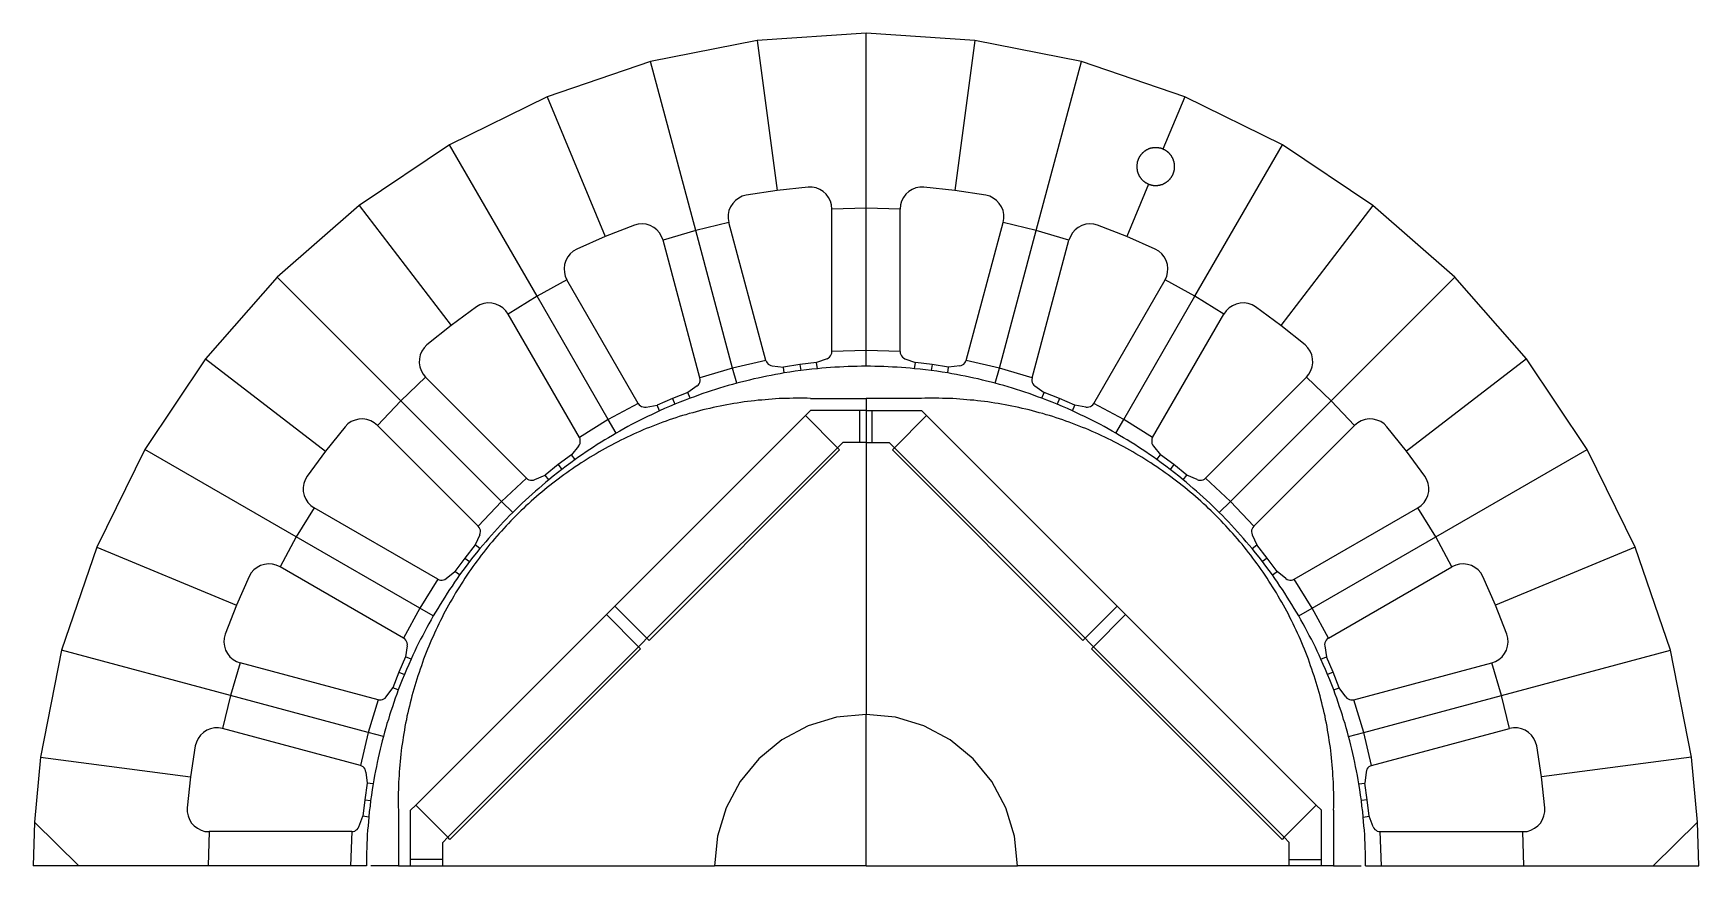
# Model space of a CAD drawing. Header units: metres. Extents: x -0.055 to 0.055, y 0 to 0.055.
import ezdxf

# ---------------------------------------------------------------- set-up
doc = ezdxf.new("R2010")
doc.units = ezdxf.units.M

msp = doc.modelspace()

# ---------------------------------------------------------------- linework, layer by layer
at = {"layer": 'Layer'}
for p, q in [((-0.00718, 0.05453), (-0.01424, 0.05313)), ((0, 0.055), (-0.00718, 0.05453)), ((-0.00718, 0.05453), (-0.00587, 0.04462)), ((0, 0.04345), (0, 0.055)), ((0.00718, 0.05453), (0, 0.055)), ((0.00718, 0.05453), (0.00587, 0.04462)), ((0.01424, 0.05313), (0.00718, 0.05453)), ((-0.01424, 0.05313), (-0.02105, 0.05081)), ((-0.01125, 0.04197), (-0.01424, 0.05313)), ((0.01125, 0.04197), (0.01424, 0.05313)), ((0.02105, 0.05081), (0.01424, 0.05313)), ((-0.02105, 0.05081), (-0.0275, 0.04763)), ((-0.02105, 0.05081), (-0.01722, 0.04157)), ((0.02105, 0.05081), (0.01961, 0.04735)), ((0.0275, 0.04763), (0.02105, 0.05081)), ((-0.0275, 0.04763), (-0.03348, 0.04363)), ((-0.02173, 0.03763), (-0.0275, 0.04763)), ((0.01857, 0.04731), (0.01855, 0.0473)), ((0.01859, 0.04732), (0.01857, 0.04731)), ((0.01861, 0.04733), (0.01859, 0.04732)), ((0.01863, 0.04734), (0.01861, 0.04733)), ((0.01865, 0.04735), (0.01863, 0.04734)), ((0.01867, 0.04736), (0.01865, 0.04735)), ((0.01869, 0.04736), (0.01867, 0.04736)), ((0.01871, 0.04737), (0.01869, 0.04736)), ((0.01873, 0.04738), (0.01871, 0.04737)), ((0.01875, 0.04738), (0.01873, 0.04738)), ((0.01877, 0.04739), (0.01875, 0.04738)), ((0.0188, 0.0474), (0.01877, 0.04739)), ((0.01882, 0.0474), (0.0188, 0.0474)), ((0.01884, 0.04741), (0.01882, 0.0474)), ((0.01886, 0.04741), (0.01884, 0.04741)), ((0.01888, 0.04742), (0.01886, 0.04741)), ((0.0189, 0.04742), (0.01888, 0.04742)), ((0.01892, 0.04743), (0.0189, 0.04742)), ((0.01895, 0.04743), (0.01892, 0.04743)), ((0.01897, 0.04743), (0.01895, 0.04743)), ((0.01899, 0.04744), (0.01897, 0.04743)), ((0.01901, 0.04744), (0.01899, 0.04744)), ((0.01903, 0.04744), (0.01901, 0.04744)), ((0.01905, 0.04744), (0.01903, 0.04744)), ((0.01908, 0.04744), (0.01905, 0.04744)), ((0.0191, 0.04744), (0.01908, 0.04744)), ((0.01912, 0.04744), (0.0191, 0.04744)), ((0.01914, 0.04744), (0.01912, 0.04744)), ((0.01916, 0.04744), (0.01914, 0.04744)), ((0.01919, 0.04744), (0.01916, 0.04744)), ((0.01921, 0.04744), (0.01919, 0.04744)), ((0.01923, 0.04744), (0.01921, 0.04744)), ((0.01925, 0.04744), (0.01923, 0.04744)), ((0.01927, 0.04744), (0.01925, 0.04744)), ((0.0193, 0.04743), (0.01927, 0.04744)), ((0.01932, 0.04743), (0.0193, 0.04743)), ((0.01934, 0.04743), (0.01932, 0.04743)), ((0.01936, 0.04742), (0.01934, 0.04743)), ((0.01938, 0.04742), (0.01936, 0.04742)), ((0.0194, 0.04741), (0.01938, 0.04742)), ((0.01942, 0.04741), (0.0194, 0.04741)), ((0.01945, 0.0474), (0.01942, 0.04741)), ((0.01947, 0.0474), (0.01945, 0.0474)), ((0.01949, 0.04739), (0.01947, 0.0474)), ((0.01951, 0.04739), (0.01949, 0.04739)), ((0.01953, 0.04738), (0.01951, 0.04739)), ((0.01955, 0.04737), (0.01953, 0.04738)), ((0.01957, 0.04736), (0.01955, 0.04737)), ((0.01959, 0.04736), (0.01957, 0.04736)), ((0.01961, 0.04735), (0.01959, 0.04736)), ((0.01963, 0.04734), (0.01961, 0.04735)), ((0.01965, 0.04733), (0.01963, 0.04734)), ((0.01967, 0.04732), (0.01965, 0.04733)), ((0.01969, 0.04731), (0.01967, 0.04732)), ((0.01971, 0.0473), (0.01969, 0.04731)), ((0.01973, 0.04729), (0.01971, 0.0473)), ((0.02173, 0.03763), (0.0275, 0.04763)), ((0.03348, 0.04363), (0.0275, 0.04763)), ((0.01789, 0.04626), (0.01788, 0.04624)), ((0.01788, 0.04624), (0.01788, 0.04621)), ((0.01788, 0.04621), (0.01788, 0.04619)), ((0.0179, 0.04637), (0.01789, 0.04634)), ((0.01789, 0.04634), (0.01789, 0.04632)), ((0.01789, 0.04632), (0.01789, 0.0463)), ((0.01789, 0.0463), (0.01789, 0.04628)), ((0.01789, 0.04628), (0.01789, 0.04626)), ((0.01791, 0.04643), (0.0179, 0.04641)), ((0.0179, 0.04641), (0.0179, 0.04639)), ((0.0179, 0.04639), (0.0179, 0.04637)), ((0.01792, 0.04647), (0.01791, 0.04645)), ((0.01791, 0.04645), (0.01791, 0.04643)), ((0.01793, 0.04652), (0.01792, 0.0465)), ((0.01792, 0.0465), (0.01792, 0.04647)), ((0.01794, 0.04656), (0.01793, 0.04654)), ((0.01793, 0.04654), (0.01793, 0.04652)), ((0.01795, 0.04658), (0.01794, 0.04656)), ((0.01796, 0.04662), (0.01795, 0.0466)), ((0.01795, 0.0466), (0.01795, 0.04658)), ((0.01797, 0.04664), (0.01796, 0.04662)), ((0.01798, 0.04666), (0.01797, 0.04664)), ((0.01799, 0.0467), (0.01798, 0.04668)), ((0.01798, 0.04668), (0.01798, 0.04666)), ((0.018, 0.04672), (0.01799, 0.0467)), ((0.01801, 0.04674), (0.018, 0.04672)), ((0.01802, 0.04676), (0.01801, 0.04674)), ((0.01803, 0.04678), (0.01802, 0.04676)), ((0.01804, 0.0468), (0.01803, 0.04678)), ((0.01805, 0.04682), (0.01804, 0.0468)), ((0.01806, 0.04684), (0.01805, 0.04682)), ((0.01807, 0.04686), (0.01806, 0.04684)), ((0.01809, 0.04688), (0.01807, 0.04686)), ((0.0181, 0.04689), (0.01809, 0.04688)), ((0.01811, 0.04691), (0.0181, 0.04689)), ((0.01812, 0.04693), (0.01811, 0.04691)), ((0.01814, 0.04695), (0.01812, 0.04693)), ((0.01815, 0.04697), (0.01814, 0.04695)), ((0.01816, 0.04698), (0.01815, 0.04697)), ((0.01818, 0.047), (0.01816, 0.04698)), ((0.01819, 0.04702), (0.01818, 0.047)), ((0.01821, 0.04703), (0.01819, 0.04702)), ((0.01822, 0.04705), (0.01821, 0.04703)), ((0.01824, 0.04706), (0.01822, 0.04705)), ((0.01825, 0.04708), (0.01824, 0.04706)), ((0.01827, 0.0471), (0.01825, 0.04708)), ((0.01828, 0.04711), (0.01827, 0.0471)), ((0.0183, 0.04712), (0.01828, 0.04711)), ((0.01832, 0.04714), (0.0183, 0.04712)), ((0.01833, 0.04715), (0.01832, 0.04714)), ((0.01835, 0.04717), (0.01833, 0.04715)), ((0.01837, 0.04718), (0.01835, 0.04717)), ((0.01838, 0.04719), (0.01837, 0.04718)), ((0.0184, 0.04721), (0.01838, 0.04719)), ((0.01842, 0.04722), (0.0184, 0.04721)), ((0.01844, 0.04723), (0.01842, 0.04722)), ((0.01846, 0.04724), (0.01844, 0.04723)), ((0.01848, 0.04726), (0.01846, 0.04724)), ((0.01849, 0.04727), (0.01848, 0.04726)), ((0.01851, 0.04728), (0.01849, 0.04727)), ((0.01853, 0.04729), (0.01851, 0.04728)), ((0.01855, 0.0473), (0.01853, 0.04729)), ((0.01975, 0.04728), (0.01973, 0.04729)), ((0.01977, 0.04727), (0.01975, 0.04728)), ((0.01979, 0.04726), (0.01977, 0.04727)), ((0.01981, 0.04725), (0.01979, 0.04726)), ((0.01983, 0.04724), (0.01981, 0.04725)), ((0.01984, 0.04722), (0.01983, 0.04724)), ((0.01986, 0.04721), (0.01984, 0.04722)), ((0.01988, 0.0472), (0.01986, 0.04721)), ((0.0199, 0.04718), (0.01988, 0.0472)), ((0.01991, 0.04717), (0.0199, 0.04718)), ((0.01993, 0.04716), (0.01991, 0.04717)), ((0.01995, 0.04714), (0.01993, 0.04716)), ((0.01996, 0.04713), (0.01995, 0.04714)), ((0.01998, 0.04711), (0.01996, 0.04713)), ((0.02, 0.0471), (0.01998, 0.04711)), ((0.02001, 0.04708), (0.02, 0.0471)), ((0.02003, 0.04707), (0.02001, 0.04708)), ((0.02004, 0.04705), (0.02003, 0.04707)), ((0.02006, 0.04704), (0.02004, 0.04705)), ((0.02007, 0.04702), (0.02006, 0.04704)), ((0.02009, 0.047), (0.02007, 0.04702)), ((0.0201, 0.04699), (0.02009, 0.047)), ((0.02011, 0.04697), (0.0201, 0.04699)), ((0.02013, 0.04695), (0.02011, 0.04697)), ((0.02014, 0.04693), (0.02013, 0.04695)), ((0.02015, 0.04692), (0.02014, 0.04693)), ((0.02017, 0.0469), (0.02015, 0.04692)), ((0.02018, 0.04688), (0.02017, 0.0469)), ((0.02019, 0.04686), (0.02018, 0.04688)), ((0.0202, 0.04684), (0.02019, 0.04686)), ((0.02021, 0.04682), (0.0202, 0.04684)), ((0.02022, 0.04681), (0.02021, 0.04682)), ((0.02023, 0.04679), (0.02022, 0.04681)), ((0.02025, 0.04677), (0.02023, 0.04679)), ((0.02026, 0.04675), (0.02025, 0.04677)), ((0.02026, 0.04673), (0.02026, 0.04675)), ((0.02027, 0.04671), (0.02026, 0.04673)), ((0.02028, 0.04669), (0.02027, 0.04671)), ((0.02029, 0.04667), (0.02028, 0.04669)), ((0.0203, 0.04665), (0.02029, 0.04667)), ((0.02031, 0.04663), (0.0203, 0.04665)), ((0.02031, 0.04661), (0.02031, 0.04663)), ((0.02032, 0.04658), (0.02031, 0.04661)), ((0.02033, 0.04656), (0.02032, 0.04658)), ((0.02033, 0.04654), (0.02033, 0.04656)), ((0.02034, 0.04652), (0.02033, 0.04654)), ((0.02035, 0.0465), (0.02034, 0.04652)), ((0.02035, 0.04648), (0.02035, 0.0465)), ((0.02036, 0.04646), (0.02035, 0.04648)), ((0.02036, 0.04644), (0.02036, 0.04646)), ((0.02036, 0.04641), (0.02036, 0.04644)), ((0.02037, 0.04639), (0.02036, 0.04641)), ((0.02037, 0.04637), (0.02037, 0.04639)), ((0.02037, 0.04635), (0.02037, 0.04637)), ((0.02038, 0.04633), (0.02037, 0.04635)), ((0.02038, 0.04631), (0.02038, 0.04633)), ((0.02038, 0.04628), (0.02038, 0.04631)), ((0.02038, 0.04626), (0.02038, 0.04628)), ((0.02038, 0.04624), (0.02038, 0.04626)), ((0.02038, 0.04622), (0.02038, 0.04624)), ((0.02038, 0.0462), (0.02038, 0.04622)), ((0.01788, 0.04619), (0.01788, 0.04617)), ((0.01788, 0.04617), (0.01789, 0.04615)), ((0.01789, 0.04615), (0.01789, 0.04613)), ((0.01789, 0.04613), (0.01789, 0.0461)), ((0.01789, 0.0461), (0.01789, 0.04608)), ((0.01789, 0.04608), (0.01789, 0.04606)), ((0.01789, 0.04606), (0.01789, 0.04604)), ((0.01789, 0.04604), (0.0179, 0.04602)), ((0.0179, 0.04602), (0.0179, 0.04599)), ((0.0179, 0.04599), (0.0179, 0.04597)), ((0.0179, 0.04597), (0.01791, 0.04595)), ((0.01791, 0.04595), (0.01791, 0.04593)), ((0.01791, 0.04593), (0.01792, 0.04591)), ((0.01792, 0.04591), (0.01792, 0.04589)), ((0.01792, 0.04589), (0.01793, 0.04587)), ((0.01793, 0.04587), (0.01793, 0.04584)), ((0.01793, 0.04584), (0.01794, 0.04582)), ((0.01794, 0.04582), (0.01795, 0.0458)), ((0.01795, 0.0458), (0.01795, 0.04578)), ((0.01795, 0.04578), (0.01796, 0.04576)), ((0.01796, 0.04576), (0.01797, 0.04574)), ((0.01797, 0.04574), (0.01798, 0.04572)), ((0.01798, 0.04572), (0.01799, 0.0457)), ((0.01799, 0.0457), (0.01799, 0.04568)), ((0.01799, 0.04568), (0.018, 0.04566)), ((0.018, 0.04566), (0.01801, 0.04564)), ((0.01801, 0.04564), (0.01802, 0.04562)), ((0.01802, 0.04562), (0.01803, 0.0456)), ((0.01803, 0.0456), (0.01804, 0.04558)), ((0.01804, 0.04558), (0.01805, 0.04556)), ((0.01805, 0.04556), (0.01807, 0.04554)), ((0.01807, 0.04554), (0.01808, 0.04553)), ((0.01808, 0.04553), (0.01809, 0.04551)), ((0.01809, 0.04551), (0.0181, 0.04549)), ((0.0181, 0.04549), (0.01811, 0.04547)), ((0.01811, 0.04547), (0.01813, 0.04545)), ((0.01813, 0.04545), (0.01814, 0.04544)), ((0.01814, 0.04544), (0.01815, 0.04542)), ((0.01815, 0.04542), (0.01817, 0.0454)), ((0.01817, 0.0454), (0.01818, 0.04538)), ((0.01818, 0.04538), (0.0182, 0.04537)), ((0.0182, 0.04537), (0.01821, 0.04535)), ((0.01821, 0.04535), (0.01823, 0.04534)), ((0.01823, 0.04534), (0.01824, 0.04532)), ((0.01824, 0.04532), (0.01826, 0.0453)), ((0.01826, 0.0453), (0.01827, 0.04529)), ((0.01827, 0.04529), (0.01829, 0.04527)), ((0.01829, 0.04527), (0.0183, 0.04526)), ((0.0183, 0.04526), (0.01832, 0.04524)), ((0.01832, 0.04524), (0.01834, 0.04523)), ((0.01834, 0.04523), (0.01835, 0.04522)), ((0.01835, 0.04522), (0.01837, 0.0452)), ((0.01837, 0.0452), (0.01839, 0.04519)), ((0.01839, 0.04519), (0.01841, 0.04518)), ((0.01841, 0.04518), (0.01842, 0.04516)), ((0.01842, 0.04516), (0.01844, 0.04515)), ((0.01844, 0.04515), (0.01846, 0.04514)), ((0.01846, 0.04514), (0.01848, 0.04513)), ((0.01848, 0.04513), (0.0185, 0.04512)), ((0.0185, 0.04512), (0.01852, 0.04511)), ((0.01852, 0.04511), (0.01854, 0.0451)), ((0.01974, 0.0451), (0.01976, 0.04511)), ((0.01976, 0.04511), (0.01977, 0.04512)), ((0.01977, 0.04512), (0.01979, 0.04513)), ((0.01979, 0.04513), (0.01981, 0.04514)), ((0.01981, 0.04514), (0.01983, 0.04516)), ((0.01983, 0.04516), (0.01985, 0.04517)), ((0.01985, 0.04517), (0.01987, 0.04518)), ((0.01987, 0.04518), (0.01988, 0.04519)), ((0.01988, 0.04519), (0.0199, 0.04521)), ((0.0199, 0.04521), (0.01992, 0.04522)), ((0.01992, 0.04522), (0.01994, 0.04523)), ((0.01994, 0.04523), (0.01995, 0.04525)), ((0.01995, 0.04525), (0.01997, 0.04526)), ((0.01997, 0.04526), (0.01998, 0.04528)), ((0.01998, 0.04528), (0.02, 0.04529)), ((0.02, 0.04529), (0.02002, 0.04531)), ((0.02002, 0.04531), (0.02003, 0.04532)), ((0.02003, 0.04532), (0.02005, 0.04534)), ((0.02005, 0.04534), (0.02006, 0.04536)), ((0.02006, 0.04536), (0.02008, 0.04537)), ((0.02008, 0.04537), (0.02009, 0.04539)), ((0.02009, 0.04539), (0.0201, 0.04541)), ((0.0201, 0.04541), (0.02012, 0.04542)), ((0.02012, 0.04542), (0.02013, 0.04544)), ((0.02013, 0.04544), (0.02014, 0.04546)), ((0.02014, 0.04546), (0.02016, 0.04548)), ((0.02016, 0.04548), (0.02017, 0.04549)), ((0.02017, 0.04549), (0.02018, 0.04551)), ((0.02018, 0.04551), (0.02019, 0.04553)), ((0.02019, 0.04553), (0.02021, 0.04555)), ((0.02021, 0.04555), (0.02022, 0.04557)), ((0.02022, 0.04557), (0.02023, 0.04559)), ((0.02023, 0.04559), (0.02024, 0.04561)), ((0.02024, 0.04561), (0.02025, 0.04563)), ((0.02025, 0.04563), (0.02026, 0.04565)), ((0.02026, 0.04565), (0.02027, 0.04567)), ((0.02027, 0.04567), (0.02028, 0.04569)), ((0.02028, 0.04571), (0.02029, 0.04573)), ((0.02028, 0.04569), (0.02028, 0.04571)), ((0.02029, 0.04573), (0.0203, 0.04575)), ((0.0203, 0.04575), (0.02031, 0.04577)), ((0.02031, 0.04577), (0.02032, 0.04579)), ((0.02032, 0.04581), (0.02033, 0.04583)), ((0.02032, 0.04579), (0.02032, 0.04581)), ((0.02033, 0.04583), (0.02034, 0.04585)), ((0.02034, 0.04587), (0.02035, 0.04589)), ((0.02034, 0.04585), (0.02034, 0.04587)), ((0.02035, 0.04591), (0.02036, 0.04594)), ((0.02035, 0.04589), (0.02035, 0.04591)), ((0.02036, 0.04596), (0.02037, 0.04598)), ((0.02036, 0.04594), (0.02036, 0.04596)), ((0.02037, 0.04602), (0.02038, 0.04604)), ((0.02037, 0.046), (0.02037, 0.04602)), ((0.02037, 0.04598), (0.02037, 0.046)), ((0.02038, 0.04617), (0.02038, 0.0462)), ((0.02038, 0.04615), (0.02038, 0.04617)), ((0.02038, 0.04613), (0.02038, 0.04615)), ((0.02038, 0.04611), (0.02038, 0.04613)), ((0.02038, 0.04609), (0.02038, 0.04611)), ((0.02038, 0.04607), (0.02038, 0.04609)), ((0.02038, 0.04604), (0.02038, 0.04607)), ((-0.00841, 0.04411), (-0.00862, 0.04395)), ((-0.00817, 0.04423), (-0.00841, 0.04411)), ((-0.00791, 0.0443), (-0.00817, 0.04423)), ((-0.00587, 0.04462), (-0.00791, 0.0443)), ((-0.00382, 0.04484), (-0.00587, 0.04462)), ((-0.00356, 0.04484), (-0.00382, 0.04484)), ((-0.0033, 0.04478), (-0.00356, 0.04484)), ((-0.00305, 0.04469), (-0.0033, 0.04478)), ((-0.00282, 0.04455), (-0.00305, 0.04469)), ((-0.00263, 0.04437), (-0.00282, 0.04455)), ((-0.00247, 0.04415), (-0.00263, 0.04437)), ((-0.00235, 0.04391), (-0.00247, 0.04415)), ((0.00247, 0.04415), (0.00235, 0.04391)), ((0.00263, 0.04437), (0.00247, 0.04415)), ((0.00282, 0.04455), (0.00263, 0.04437)), ((0.00305, 0.04469), (0.00282, 0.04455)), ((0.0033, 0.04478), (0.00305, 0.04469)), ((0.00356, 0.04484), (0.0033, 0.04478)), ((0.00382, 0.04484), (0.00356, 0.04484)), ((0.00587, 0.04462), (0.00382, 0.04484)), ((0.00791, 0.0443), (0.00587, 0.04462)), ((0.00817, 0.04423), (0.00791, 0.0443)), ((0.00841, 0.04411), (0.00817, 0.04423)), ((0.00862, 0.04395), (0.00841, 0.04411)), ((0.01866, 0.04504), (0.01722, 0.04157)), ((0.01854, 0.0451), (0.01856, 0.04509)), ((0.01856, 0.04509), (0.01858, 0.04508)), ((0.01858, 0.04508), (0.0186, 0.04507)), ((0.0186, 0.04507), (0.01862, 0.04506)), ((0.01862, 0.04506), (0.01864, 0.04505)), ((0.01864, 0.04505), (0.01866, 0.04504)), ((0.01866, 0.04504), (0.01868, 0.04503)), ((0.01868, 0.04503), (0.0187, 0.04502)), ((0.0187, 0.04502), (0.01872, 0.04502)), ((0.01872, 0.04502), (0.01874, 0.04501)), ((0.01874, 0.04501), (0.01876, 0.045)), ((0.01876, 0.045), (0.01878, 0.045)), ((0.01878, 0.045), (0.0188, 0.04499)), ((0.0188, 0.04499), (0.01882, 0.04498)), ((0.01882, 0.04498), (0.01884, 0.04498)), ((0.01884, 0.04498), (0.01886, 0.04497)), ((0.01886, 0.04497), (0.01889, 0.04497)), ((0.01889, 0.04497), (0.01891, 0.04496)), ((0.01891, 0.04496), (0.01893, 0.04496)), ((0.01893, 0.04496), (0.01895, 0.04496)), ((0.01895, 0.04496), (0.01897, 0.04495)), ((0.01897, 0.04495), (0.01899, 0.04495)), ((0.01899, 0.04495), (0.01902, 0.04495)), ((0.01902, 0.04495), (0.01904, 0.04495)), ((0.01904, 0.04495), (0.01906, 0.04495)), ((0.01906, 0.04495), (0.01908, 0.04495)), ((0.01908, 0.04495), (0.0191, 0.04494)), ((0.0191, 0.04494), (0.01913, 0.04494)), ((0.01913, 0.04494), (0.01915, 0.04494)), ((0.01915, 0.04494), (0.01917, 0.04494)), ((0.01917, 0.04494), (0.01919, 0.04495)), ((0.01919, 0.04495), (0.01921, 0.04495)), ((0.01921, 0.04495), (0.01924, 0.04495)), ((0.01924, 0.04495), (0.01926, 0.04495)), ((0.01926, 0.04495), (0.01928, 0.04495)), ((0.01928, 0.04495), (0.0193, 0.04496)), ((0.0193, 0.04496), (0.01932, 0.04496)), ((0.01932, 0.04496), (0.01934, 0.04496)), ((0.01934, 0.04496), (0.01937, 0.04497)), ((0.01937, 0.04497), (0.01939, 0.04497)), ((0.01939, 0.04497), (0.01941, 0.04497)), ((0.01941, 0.04497), (0.01943, 0.04498)), ((0.01943, 0.04498), (0.01945, 0.04498)), ((0.01945, 0.04498), (0.01947, 0.04499)), ((0.01947, 0.04499), (0.01949, 0.045)), ((0.01949, 0.045), (0.01951, 0.045)), ((0.01951, 0.045), (0.01954, 0.04501)), ((0.01954, 0.04501), (0.01956, 0.04502)), ((0.01956, 0.04502), (0.01958, 0.04502)), ((0.01958, 0.04502), (0.0196, 0.04503)), ((0.0196, 0.04503), (0.01962, 0.04504)), ((0.01962, 0.04504), (0.01964, 0.04505)), ((0.01964, 0.04505), (0.01966, 0.04506)), ((0.01966, 0.04506), (0.01968, 0.04507)), ((0.01968, 0.04507), (0.0197, 0.04508)), ((0.0197, 0.04508), (0.01972, 0.04509)), ((0.01972, 0.04509), (0.01974, 0.0451)), ((-0.03348, 0.04363), (-0.03889, 0.03889)), ((-0.03348, 0.04363), (-0.02739, 0.0357)), ((-0.00905, 0.04329), (-0.0091, 0.04303)), ((-0.0091, 0.04303), (-0.0091, 0.04276)), ((-0.00895, 0.04353), (-0.00905, 0.04329)), ((-0.0088, 0.04376), (-0.00895, 0.04353)), ((-0.00862, 0.04395), (-0.0088, 0.04376)), ((-0.00227, 0.04366), (-0.00235, 0.04391)), ((-0.00225, 0.04339), (-0.00227, 0.04366)), ((0, 0.04345), (-0.00225, 0.04339)), ((-0.00225, 0.03397), (-0.00225, 0.04339)), ((0, 0.03404), (0, 0.04345)), ((0.00225, 0.04339), (0, 0.04345)), ((0.00227, 0.04366), (0.00225, 0.04339)), ((0.00225, 0.03397), (0.00225, 0.04339)), ((0.00235, 0.04391), (0.00227, 0.04366)), ((0.0088, 0.04376), (0.00862, 0.04395)), ((0.00895, 0.04353), (0.0088, 0.04376)), ((0.00905, 0.04329), (0.00895, 0.04353)), ((0.0091, 0.04303), (0.00905, 0.04329)), ((0.0091, 0.04276), (0.0091, 0.04303)), ((0.03348, 0.04363), (0.02739, 0.0357)), ((0.03889, 0.03889), (0.03348, 0.04363)), ((-0.0153, 0.04232), (-0.01722, 0.04157)), ((-0.01504, 0.04239), (-0.0153, 0.04232)), ((-0.01477, 0.04241), (-0.01504, 0.04239)), ((-0.01451, 0.04238), (-0.01477, 0.04241)), ((-0.01425, 0.0423), (-0.01451, 0.04238)), ((-0.01402, 0.04217), (-0.01425, 0.0423)), ((-0.01381, 0.04201), (-0.01402, 0.04217)), ((-0.01363, 0.04181), (-0.01381, 0.04201)), ((-0.0135, 0.04158), (-0.01363, 0.04181)), ((-0.01125, 0.04197), (-0.0134, 0.04133)), ((-0.00906, 0.0425), (-0.01125, 0.04197)), ((-0.00881, 0.03288), (-0.01125, 0.04197)), ((-0.0091, 0.04276), (-0.00906, 0.0425)), ((-0.00662, 0.03339), (-0.00906, 0.0425)), ((0.00662, 0.03339), (0.00906, 0.0425)), ((0.00881, 0.03288), (0.01125, 0.04197)), ((0.00906, 0.0425), (0.0091, 0.04276)), ((0.01125, 0.04197), (0.00906, 0.0425)), ((0.0134, 0.04133), (0.01125, 0.04197)), ((0.01363, 0.04181), (0.0135, 0.04158)), ((0.01381, 0.04201), (0.01363, 0.04181)), ((0.01402, 0.04217), (0.01381, 0.04201)), ((0.01425, 0.0423), (0.01402, 0.04217)), ((0.01451, 0.04238), (0.01425, 0.0423)), ((0.01477, 0.04241), (0.01451, 0.04238)), ((0.01504, 0.04239), (0.01477, 0.04241)), ((0.0153, 0.04232), (0.01504, 0.04239)), ((0.01722, 0.04157), (0.0153, 0.04232)), ((-0.01911, 0.04074), (-0.01934, 0.04061)), ((-0.01722, 0.04157), (-0.01911, 0.04074)), ((-0.0134, 0.04133), (-0.0135, 0.04158)), ((-0.01097, 0.03223), (-0.0134, 0.04133)), ((0.01097, 0.03223), (0.0134, 0.04133)), ((0.0135, 0.04158), (0.0134, 0.04133)), ((0.01911, 0.04074), (0.01722, 0.04157)), ((0.01934, 0.04061), (0.01911, 0.04074)), ((-0.01991, 0.03973), (-0.01994, 0.03947)), ((-0.01983, 0.03999), (-0.01991, 0.03973)), ((-0.0197, 0.04022), (-0.01983, 0.03999)), ((-0.01954, 0.04043), (-0.0197, 0.04022)), ((-0.01934, 0.04061), (-0.01954, 0.04043)), ((0.01954, 0.04043), (0.01934, 0.04061)), ((0.0197, 0.04022), (0.01954, 0.04043)), ((0.01983, 0.03999), (0.0197, 0.04022)), ((0.01991, 0.03973), (0.01983, 0.03999)), ((0.01994, 0.03947), (0.01991, 0.03973)), ((-0.03889, 0.03889), (-0.04363, 0.03348)), ((-0.03072, 0.03072), (-0.03889, 0.03889)), ((-0.01975, 0.0387), (-0.02173, 0.03763)), ((-0.01994, 0.03947), (-0.01992, 0.0392)), ((-0.01992, 0.0392), (-0.01986, 0.03895)), ((-0.01986, 0.03895), (-0.01975, 0.0387)), ((-0.01504, 0.03054), (-0.01975, 0.0387)), ((0.01504, 0.03054), (0.01975, 0.0387)), ((0.01975, 0.0387), (0.01986, 0.03895)), ((0.02173, 0.03763), (0.01975, 0.0387)), ((0.01986, 0.03895), (0.01992, 0.0392)), ((0.01992, 0.0392), (0.01994, 0.03947)), ((0.03072, 0.03072), (0.03889, 0.03889)), ((0.04363, 0.03348), (0.03889, 0.03889)), ((-0.02173, 0.03763), (-0.02364, 0.03645)), ((-0.01702, 0.02948), (-0.02173, 0.03763)), ((0.01702, 0.02948), (0.02173, 0.03763)), ((0.02364, 0.03645), (0.02173, 0.03763)), ((-0.02573, 0.03692), (-0.02739, 0.0357)), ((-0.0255, 0.03705), (-0.02573, 0.03692)), ((-0.02525, 0.03714), (-0.0255, 0.03705)), ((-0.02498, 0.03718), (-0.02525, 0.03714)), ((-0.02472, 0.03717), (-0.02498, 0.03718)), ((-0.02446, 0.03711), (-0.02472, 0.03717)), ((-0.02421, 0.037), (-0.02446, 0.03711)), ((-0.02399, 0.03686), (-0.02421, 0.037)), ((-0.0238, 0.03667), (-0.02399, 0.03686)), ((-0.02364, 0.03645), (-0.0238, 0.03667)), ((-0.01893, 0.02829), (-0.02364, 0.03645)), ((0.01893, 0.02829), (0.02364, 0.03645)), ((0.0238, 0.03667), (0.02364, 0.03645)), ((0.02399, 0.03686), (0.0238, 0.03667)), ((0.02421, 0.037), (0.02399, 0.03686)), ((0.02446, 0.03711), (0.02421, 0.037)), ((0.02472, 0.03717), (0.02446, 0.03711)), ((0.02498, 0.03718), (0.02472, 0.03717)), ((0.02525, 0.03714), (0.02498, 0.03718)), ((0.0255, 0.03705), (0.02525, 0.03714)), ((0.02573, 0.03692), (0.0255, 0.03705)), ((0.02739, 0.0357), (0.02573, 0.03692)), ((-0.02739, 0.0357), (-0.029, 0.03441)), ((0.029, 0.03441), (0.02739, 0.0357)), ((-0.02919, 0.03422), (-0.02934, 0.034)), ((-0.029, 0.03441), (-0.02919, 0.03422)), ((0.02919, 0.03422), (0.029, 0.03441)), ((0.02934, 0.034), (0.02919, 0.03422)), ((-0.04363, 0.03348), (-0.04763, 0.0275)), ((-0.04363, 0.03348), (-0.0357, 0.02739)), ((-0.0295, 0.03349), (-0.02952, 0.03323)), ((-0.02952, 0.03323), (-0.02948, 0.03296)), ((-0.02944, 0.03375), (-0.0295, 0.03349)), ((-0.02934, 0.034), (-0.02944, 0.03375)), ((-0.00662, 0.03339), (-0.00881, 0.03288)), ((-0.00662, 0.03339), (-0.00658, 0.0333)), ((-0.00658, 0.0333), (-0.00653, 0.03322)), ((-0.00653, 0.03322), (-0.00646, 0.03314)), ((-0.00646, 0.03314), (-0.00638, 0.03309)), ((-0.00638, 0.03309), (-0.00628, 0.03305)), ((-0.00628, 0.03305), (-0.00619, 0.03303)), ((-0.00619, 0.03303), (-0.00545, 0.03295)), ((-0.00436, 0.03311), (-0.00545, 0.03295)), ((-0.00327, 0.03324), (-0.00436, 0.03311)), ((-0.00436, 0.03311), (-0.00431, 0.03272)), ((-0.00257, 0.0335), (-0.00327, 0.03324)), ((-0.00321, 0.03284), (-0.00327, 0.03324)), ((-0.00257, 0.0335), (-0.00248, 0.03355)), ((-0.00248, 0.03355), (-0.0024, 0.03361)), ((-0.0024, 0.03361), (-0.00234, 0.03369)), ((-0.00234, 0.03369), (-0.00229, 0.03377)), ((-0.00229, 0.03377), (-0.00226, 0.03387)), ((-0.00226, 0.03387), (-0.00225, 0.03397)), ((0, 0.03404), (-0.00225, 0.03397)), ((0, 0.033), (-0.00029, 0.033)), ((0, 0.033), (0, 0.03404)), ((0.00225, 0.03397), (0, 0.03404)), ((0.00029, 0.033), (0, 0.033)), ((0.00225, 0.03397), (0.00226, 0.03387)), ((0.00226, 0.03387), (0.00229, 0.03377)), ((0.00229, 0.03377), (0.00234, 0.03369)), ((0.00234, 0.03369), (0.0024, 0.03361)), ((0.0024, 0.03361), (0.00248, 0.03355)), ((0.00248, 0.03355), (0.00257, 0.0335)), ((0.00257, 0.0335), (0.00327, 0.03324)), ((0.00321, 0.03284), (0.00327, 0.03324)), ((0.00436, 0.03311), (0.00327, 0.03324)), ((0.00436, 0.03311), (0.00431, 0.03272)), ((0.00545, 0.03295), (0.00436, 0.03311)), ((0.00619, 0.03303), (0.00545, 0.03295)), ((0.00619, 0.03303), (0.00628, 0.03305)), ((0.00628, 0.03305), (0.00638, 0.03309)), ((0.00638, 0.03309), (0.00646, 0.03314)), ((0.00646, 0.03314), (0.00653, 0.03322)), ((0.00653, 0.03322), (0.00658, 0.0333)), ((0.00658, 0.0333), (0.00662, 0.03339)), ((0.00881, 0.03288), (0.00662, 0.03339)), ((0.02944, 0.03375), (0.02934, 0.034)), ((0.0295, 0.03349), (0.02944, 0.03375)), ((0.02948, 0.03296), (0.02952, 0.03323)), ((0.02952, 0.03323), (0.0295, 0.03349)), ((0.04363, 0.03348), (0.0357, 0.02739)), ((0.04763, 0.0275), (0.04363, 0.03348)), ((-0.02909, 0.03227), (-0.03072, 0.03072)), ((-0.02948, 0.03296), (-0.02939, 0.03271)), ((-0.02939, 0.03271), (-0.02926, 0.03248)), ((-0.02926, 0.03248), (-0.02909, 0.03227)), ((-0.02243, 0.02561), (-0.02909, 0.03227)), ((-0.01102, 0.03184), (-0.01098, 0.03193)), ((-0.01098, 0.03193), (-0.01095, 0.03203)), ((-0.00881, 0.03288), (-0.01097, 0.03223)), ((-0.01095, 0.03213), (-0.01097, 0.03223)), ((-0.01095, 0.03203), (-0.01095, 0.03213)), ((-0.00854, 0.03188), (-0.00881, 0.03288)), ((-0.00826, 0.03195), (-0.00854, 0.03188)), ((-0.00797, 0.03202), (-0.00826, 0.03195)), ((-0.00769, 0.03209), (-0.00797, 0.03202)), ((-0.00741, 0.03216), (-0.00769, 0.03209)), ((-0.00712, 0.03222), (-0.00741, 0.03216)), ((-0.00683, 0.03228), (-0.00712, 0.03222)), ((-0.00655, 0.03234), (-0.00683, 0.03228)), ((-0.00626, 0.0324), (-0.00655, 0.03234)), ((-0.00597, 0.03246), (-0.00626, 0.0324)), ((-0.00568, 0.03251), (-0.00597, 0.03246)), ((-0.0054, 0.03256), (-0.00568, 0.03251)), ((-0.0054, 0.03256), (-0.00545, 0.03295)), ((-0.00503, 0.03261), (-0.0054, 0.03256)), ((-0.00467, 0.03267), (-0.00503, 0.03261)), ((-0.00431, 0.03272), (-0.00467, 0.03267)), ((-0.00394, 0.03276), (-0.00431, 0.03272)), ((-0.00358, 0.03281), (-0.00394, 0.03276)), ((-0.00321, 0.03284), (-0.00358, 0.03281)), ((-0.00292, 0.03287), (-0.00321, 0.03284)), ((-0.00263, 0.03289), (-0.00292, 0.03287)), ((-0.00234, 0.03292), (-0.00263, 0.03289)), ((-0.00205, 0.03294), (-0.00234, 0.03292)), ((-0.00176, 0.03295), (-0.00205, 0.03294)), ((-0.00146, 0.03297), (-0.00176, 0.03295)), ((-0.00117, 0.03298), (-0.00146, 0.03297)), ((-0.00088, 0.03299), (-0.00117, 0.03298)), ((-0.00059, 0.03299), (-0.00088, 0.03299)), ((-0.00029, 0.033), (-0.00059, 0.03299)), ((0.00059, 0.03299), (0.00029, 0.033)), ((0.00088, 0.03299), (0.00059, 0.03299)), ((0.00117, 0.03298), (0.00088, 0.03299)), ((0.00146, 0.03297), (0.00117, 0.03298)), ((0.00176, 0.03295), (0.00146, 0.03297)), ((0.00205, 0.03294), (0.00176, 0.03295)), ((0.00234, 0.03292), (0.00205, 0.03294)), ((0.00263, 0.03289), (0.00234, 0.03292)), ((0.00292, 0.03287), (0.00263, 0.03289)), ((0.00321, 0.03284), (0.00292, 0.03287)), ((0.00358, 0.03281), (0.00321, 0.03284)), ((0.00394, 0.03276), (0.00358, 0.03281)), ((0.00431, 0.03272), (0.00394, 0.03276)), ((0.00467, 0.03267), (0.00431, 0.03272)), ((0.00503, 0.03261), (0.00467, 0.03267)), ((0.0054, 0.03256), (0.00503, 0.03261)), ((0.0054, 0.03256), (0.00545, 0.03295)), ((0.00568, 0.03251), (0.0054, 0.03256)), ((0.00597, 0.03246), (0.00568, 0.03251)), ((0.00626, 0.0324), (0.00597, 0.03246)), ((0.00655, 0.03234), (0.00626, 0.0324)), ((0.00683, 0.03228), (0.00655, 0.03234)), ((0.00712, 0.03222), (0.00683, 0.03228)), ((0.00741, 0.03216), (0.00712, 0.03222)), ((0.00769, 0.03209), (0.00741, 0.03216)), ((0.00797, 0.03202), (0.00769, 0.03209)), ((0.00826, 0.03195), (0.00797, 0.03202)), ((0.00854, 0.03188), (0.00826, 0.03195)), ((0.00854, 0.03188), (0.00881, 0.03288)), ((0.01097, 0.03223), (0.00881, 0.03288)), ((0.01097, 0.03223), (0.01095, 0.03213)), ((0.01095, 0.03213), (0.01095, 0.03203)), ((0.01095, 0.03203), (0.01098, 0.03193)), ((0.01098, 0.03193), (0.01102, 0.03184)), ((0.02243, 0.02561), (0.02909, 0.03227)), ((0.02909, 0.03227), (0.02926, 0.03248)), ((0.03072, 0.03072), (0.02909, 0.03227)), ((0.02926, 0.03248), (0.02939, 0.03271)), ((0.02939, 0.03271), (0.02948, 0.03296)), ((-0.01278, 0.03086), (-0.01379, 0.03042)), ((-0.01176, 0.03126), (-0.01278, 0.03086)), ((-0.01278, 0.03086), (-0.01263, 0.03049)), ((-0.01161, 0.03089), (-0.01195, 0.03076)), ((-0.01116, 0.0317), (-0.01176, 0.03126)), ((-0.01161, 0.03089), (-0.01176, 0.03126)), ((-0.01133, 0.03099), (-0.01161, 0.03089)), ((-0.01106, 0.03109), (-0.01133, 0.03099)), ((-0.01116, 0.0317), (-0.01108, 0.03176)), ((-0.01108, 0.03176), (-0.01102, 0.03184)), ((-0.01078, 0.03119), (-0.01106, 0.03109)), ((-0.0105, 0.03128), (-0.01078, 0.03119)), ((-0.01022, 0.03138), (-0.0105, 0.03128)), ((-0.00995, 0.03147), (-0.01022, 0.03138)), ((-0.00967, 0.03155), (-0.00995, 0.03147)), ((-0.00939, 0.03164), (-0.00967, 0.03155)), ((-0.00911, 0.03172), (-0.00939, 0.03164)), ((-0.00882, 0.0318), (-0.00911, 0.03172)), ((-0.00854, 0.03188), (-0.00882, 0.0318)), ((-0.00643, 0.03081), (-0.00666, 0.03079)), ((-0.0062, 0.03083), (-0.00643, 0.03081)), ((-0.00597, 0.03084), (-0.0062, 0.03083)), ((-0.00574, 0.03086), (-0.00597, 0.03084)), ((-0.00551, 0.03087), (-0.00574, 0.03086)), ((-0.00528, 0.03088), (-0.00551, 0.03087)), ((-0.00505, 0.03088), (-0.00528, 0.03088)), ((-0.00481, 0.03089), (-0.00505, 0.03088)), ((-0.00458, 0.03089), (-0.00481, 0.03089)), ((-0.00435, 0.03089), (-0.00458, 0.03089)), ((-0.00412, 0.03089), (-0.00435, 0.03089)), ((-0.00389, 0.03089), (-0.00412, 0.03089)), ((-0.00366, 0.03088), (-0.00389, 0.03089)), ((-0.00366, 0.03088), (0, 0.03088)), ((0.00366, 0.03088), (0, 0.03088)), ((0, 0.03088), (0, 0.03008)), ((0.00389, 0.03089), (0.00366, 0.03088)), ((0.00412, 0.03089), (0.00389, 0.03089)), ((0.00435, 0.03089), (0.00412, 0.03089)), ((0.00458, 0.03089), (0.00435, 0.03089)), ((0.00481, 0.03089), (0.00458, 0.03089)), ((0.00505, 0.03088), (0.00481, 0.03089)), ((0.00528, 0.03088), (0.00505, 0.03088)), ((0.00551, 0.03087), (0.00528, 0.03088)), ((0.00574, 0.03086), (0.00551, 0.03087)), ((0.00597, 0.03084), (0.00574, 0.03086)), ((0.0062, 0.03083), (0.00597, 0.03084)), ((0.00643, 0.03081), (0.0062, 0.03083)), ((0.00666, 0.03079), (0.00643, 0.03081)), ((0.00882, 0.0318), (0.00854, 0.03188)), ((0.00911, 0.03172), (0.00882, 0.0318)), ((0.00939, 0.03164), (0.00911, 0.03172)), ((0.00967, 0.03155), (0.00939, 0.03164)), ((0.00995, 0.03147), (0.00967, 0.03155)), ((0.01022, 0.03138), (0.00995, 0.03147)), ((0.0105, 0.03128), (0.01022, 0.03138)), ((0.01078, 0.03119), (0.0105, 0.03128)), ((0.01106, 0.03109), (0.01078, 0.03119)), ((0.01102, 0.03184), (0.01108, 0.03176)), ((0.01133, 0.03099), (0.01106, 0.03109)), ((0.01108, 0.03176), (0.01116, 0.0317)), ((0.01116, 0.0317), (0.01176, 0.03126)), ((0.01161, 0.03089), (0.01133, 0.03099)), ((0.01161, 0.03089), (0.01176, 0.03126)), ((0.01195, 0.03076), (0.01161, 0.03089)), ((0.01278, 0.03086), (0.01176, 0.03126)), ((0.01278, 0.03086), (0.01263, 0.03049)), ((0.01379, 0.03042), (0.01278, 0.03086)), ((-0.03072, 0.03072), (-0.03227, 0.02909)), ((-0.02407, 0.02407), (-0.03072, 0.03072)), ((-0.01504, 0.03054), (-0.01702, 0.02948)), ((-0.004, 0.02974), (-0.01659, 0.01715)), ((-0.01504, 0.03054), (-0.01498, 0.03046)), ((-0.01498, 0.03046), (-0.0149, 0.03039)), ((-0.0149, 0.03039), (-0.01482, 0.03034)), ((-0.01482, 0.03034), (-0.01472, 0.03031)), ((-0.01472, 0.03031), (-0.01462, 0.03029)), ((-0.01462, 0.03029), (-0.01452, 0.0303)), ((-0.01452, 0.0303), (-0.01379, 0.03042)), ((-0.01417, 0.0298), (-0.01443, 0.02968)), ((-0.0139, 0.02993), (-0.01417, 0.0298)), ((-0.01364, 0.03005), (-0.0139, 0.02993)), ((-0.01364, 0.03005), (-0.01379, 0.03042)), ((-0.0133, 0.0302), (-0.01364, 0.03005)), ((-0.01297, 0.03035), (-0.0133, 0.0302)), ((-0.01263, 0.03049), (-0.01297, 0.03035)), ((-0.01229, 0.03063), (-0.01263, 0.03049)), ((-0.01211, 0.02974), (-0.01233, 0.02967)), ((-0.01195, 0.03076), (-0.01229, 0.03063)), ((-0.01189, 0.0298), (-0.01211, 0.02974)), ((-0.01167, 0.02987), (-0.01189, 0.0298)), ((-0.01144, 0.02993), (-0.01167, 0.02987)), ((-0.01122, 0.02999), (-0.01144, 0.02993)), ((-0.011, 0.03005), (-0.01122, 0.02999)), ((-0.01077, 0.03011), (-0.011, 0.03005)), ((-0.01055, 0.03016), (-0.01077, 0.03011)), ((-0.01032, 0.03022), (-0.01055, 0.03016)), ((-0.0101, 0.03027), (-0.01032, 0.03022)), ((-0.00987, 0.03032), (-0.0101, 0.03027)), ((-0.00964, 0.03036), (-0.00987, 0.03032)), ((-0.00942, 0.03041), (-0.00964, 0.03036)), ((-0.00919, 0.03045), (-0.00942, 0.03041)), ((-0.00896, 0.03049), (-0.00919, 0.03045)), ((-0.00873, 0.03053), (-0.00896, 0.03049)), ((-0.0085, 0.03057), (-0.00873, 0.03053)), ((-0.00827, 0.0306), (-0.0085, 0.03057)), ((-0.00804, 0.03064), (-0.00827, 0.0306)), ((-0.00782, 0.03067), (-0.00804, 0.03064)), ((-0.00759, 0.0307), (-0.00782, 0.03067)), ((-0.00736, 0.03072), (-0.00759, 0.0307)), ((-0.00713, 0.03075), (-0.00736, 0.03072)), ((-0.00689, 0.03077), (-0.00713, 0.03075)), ((-0.00666, 0.03079), (-0.00689, 0.03077)), ((-0.00366, 0.03008), (-0.004, 0.02974)), ((-0.00188, 0.02762), (-0.004, 0.02974)), ((-0.0004, 0.03008), (-0.00366, 0.03008)), ((0, 0.03008), (-0.0004, 0.03008)), ((-0.0004, 0.02796), (-0.0004, 0.03008)), ((0, 0.03008), (0.0004, 0.03008)), ((0, 0.03008), (0, 0.02796)), ((0.0004, 0.03008), (0.00366, 0.03008)), ((0.0004, 0.02796), (0.0004, 0.03008)), ((0.00188, 0.02762), (0.004, 0.02974)), ((0.00366, 0.03008), (0.004, 0.02974)), ((0.004, 0.02974), (0.01659, 0.01715)), ((0.00689, 0.03077), (0.00666, 0.03079)), ((0.00713, 0.03075), (0.00689, 0.03077)), ((0.00736, 0.03072), (0.00713, 0.03075)), ((0.00759, 0.0307), (0.00736, 0.03072)), ((0.00782, 0.03067), (0.00759, 0.0307)), ((0.00804, 0.03064), (0.00782, 0.03067)), ((0.00827, 0.0306), (0.00804, 0.03064)), ((0.0085, 0.03057), (0.00827, 0.0306)), ((0.00873, 0.03053), (0.0085, 0.03057)), ((0.00896, 0.03049), (0.00873, 0.03053)), ((0.00919, 0.03045), (0.00896, 0.03049)), ((0.00942, 0.03041), (0.00919, 0.03045)), ((0.00964, 0.03036), (0.00942, 0.03041)), ((0.00987, 0.03032), (0.00964, 0.03036)), ((0.0101, 0.03027), (0.00987, 0.03032)), ((0.01032, 0.03022), (0.0101, 0.03027)), ((0.01055, 0.03016), (0.01032, 0.03022)), ((0.01077, 0.03011), (0.01055, 0.03016)), ((0.011, 0.03005), (0.01077, 0.03011)), ((0.01122, 0.02999), (0.011, 0.03005)), ((0.01144, 0.02993), (0.01122, 0.02999)), ((0.01167, 0.02987), (0.01144, 0.02993)), ((0.01189, 0.0298), (0.01167, 0.02987)), ((0.01211, 0.02974), (0.01189, 0.0298)), ((0.01229, 0.03063), (0.01195, 0.03076)), ((0.01233, 0.02967), (0.01211, 0.02974)), ((0.01263, 0.03049), (0.01229, 0.03063)), ((0.01297, 0.03035), (0.01263, 0.03049)), ((0.0133, 0.0302), (0.01297, 0.03035)), ((0.01364, 0.03005), (0.0133, 0.0302)), ((0.01364, 0.03005), (0.01379, 0.03042)), ((0.0139, 0.02993), (0.01364, 0.03005)), ((0.01452, 0.0303), (0.01379, 0.03042)), ((0.01417, 0.0298), (0.0139, 0.02993)), ((0.01443, 0.02968), (0.01417, 0.0298)), ((0.01452, 0.0303), (0.01462, 0.03029)), ((0.01462, 0.03029), (0.01472, 0.03031)), ((0.01472, 0.03031), (0.01482, 0.03034)), ((0.01482, 0.03034), (0.0149, 0.03039)), ((0.0149, 0.03039), (0.01498, 0.03046)), ((0.01498, 0.03046), (0.01504, 0.03054)), ((0.01702, 0.02948), (0.01504, 0.03054)), ((0.02407, 0.02407), (0.03072, 0.03072)), ((0.03227, 0.02909), (0.03072, 0.03072)), ((-0.03441, 0.029), (-0.0357, 0.02739)), ((-0.03422, 0.02919), (-0.03441, 0.029)), ((-0.034, 0.02934), (-0.03422, 0.02919)), ((-0.03375, 0.02944), (-0.034, 0.02934)), ((-0.03349, 0.0295), (-0.03375, 0.02944)), ((-0.03323, 0.02952), (-0.03349, 0.0295)), ((-0.03296, 0.02948), (-0.03323, 0.02952)), ((-0.03271, 0.02939), (-0.03296, 0.02948)), ((-0.03248, 0.02926), (-0.03271, 0.02939)), ((-0.03227, 0.02909), (-0.03248, 0.02926)), ((-0.02561, 0.02243), (-0.03227, 0.02909)), ((-0.01702, 0.02948), (-0.01893, 0.02829)), ((-0.0165, 0.02858), (-0.01702, 0.02948)), ((-0.01625, 0.02872), (-0.0165, 0.02858)), ((-0.01599, 0.02887), (-0.01625, 0.02872)), ((-0.01573, 0.02901), (-0.01599, 0.02887)), ((-0.01548, 0.02915), (-0.01573, 0.02901)), ((-0.01522, 0.02928), (-0.01548, 0.02915)), ((-0.01515, 0.0286), (-0.01536, 0.02851)), ((-0.01496, 0.02942), (-0.01522, 0.02928)), ((-0.01494, 0.0287), (-0.01515, 0.0286)), ((-0.0147, 0.02955), (-0.01496, 0.02942)), ((-0.01472, 0.02879), (-0.01494, 0.0287)), ((-0.01451, 0.02888), (-0.01472, 0.02879)), ((-0.01443, 0.02968), (-0.0147, 0.02955)), ((-0.0143, 0.02896), (-0.01451, 0.02888)), ((-0.01408, 0.02905), (-0.0143, 0.02896)), ((-0.01386, 0.02913), (-0.01408, 0.02905)), ((-0.01365, 0.02922), (-0.01386, 0.02913)), ((-0.01343, 0.0293), (-0.01365, 0.02922)), ((-0.01321, 0.02937), (-0.01343, 0.0293)), ((-0.01299, 0.02945), (-0.01321, 0.02937)), ((-0.01277, 0.02952), (-0.01299, 0.02945)), ((-0.01255, 0.0296), (-0.01277, 0.02952)), ((-0.01233, 0.02967), (-0.01255, 0.0296)), ((0.01255, 0.0296), (0.01233, 0.02967)), ((0.01277, 0.02952), (0.01255, 0.0296)), ((0.01299, 0.02945), (0.01277, 0.02952)), ((0.01321, 0.02937), (0.01299, 0.02945)), ((0.01343, 0.0293), (0.01321, 0.02937)), ((0.01365, 0.02922), (0.01343, 0.0293)), ((0.01386, 0.02913), (0.01365, 0.02922)), ((0.01408, 0.02905), (0.01386, 0.02913)), ((0.0143, 0.02896), (0.01408, 0.02905)), ((0.01451, 0.02888), (0.0143, 0.02896)), ((0.0147, 0.02955), (0.01443, 0.02968)), ((0.01472, 0.02879), (0.01451, 0.02888)), ((0.01496, 0.02942), (0.0147, 0.02955)), ((0.01494, 0.0287), (0.01472, 0.02879)), ((0.01515, 0.0286), (0.01494, 0.0287)), ((0.01522, 0.02928), (0.01496, 0.02942)), ((0.01536, 0.02851), (0.01515, 0.0286)), ((0.01548, 0.02915), (0.01522, 0.02928)), ((0.01573, 0.02901), (0.01548, 0.02915)), ((0.01599, 0.02887), (0.01573, 0.02901)), ((0.01625, 0.02872), (0.01599, 0.02887)), ((0.0165, 0.02858), (0.01625, 0.02872)), ((0.0165, 0.02858), (0.01702, 0.02948)), ((0.01893, 0.02829), (0.01702, 0.02948)), ((0.02561, 0.02243), (0.03227, 0.02909)), ((0.03248, 0.02926), (0.03227, 0.02909)), ((0.03271, 0.02939), (0.03248, 0.02926)), ((0.03296, 0.02948), (0.03271, 0.02939)), ((0.03323, 0.02952), (0.03296, 0.02948)), ((0.03349, 0.0295), (0.03323, 0.02952)), ((0.03375, 0.02944), (0.03349, 0.0295)), ((0.034, 0.02934), (0.03375, 0.02944)), ((0.03422, 0.02919), (0.034, 0.02934)), ((0.03441, 0.029), (0.03422, 0.02919)), ((0.0357, 0.02739), (0.03441, 0.029)), ((-0.04763, 0.0275), (-0.05081, 0.02105)), ((-0.03763, 0.02173), (-0.04763, 0.0275)), ((-0.01898, 0.02773), (-0.01945, 0.02715)), ((-0.01898, 0.02773), (-0.01892, 0.02781)), ((-0.01889, 0.0282), (-0.01893, 0.02829)), ((-0.01892, 0.02781), (-0.01889, 0.0279)), ((-0.01887, 0.0281), (-0.01889, 0.0282)), ((-0.01889, 0.0279), (-0.01887, 0.028)), ((-0.01887, 0.028), (-0.01887, 0.0281)), ((-0.01824, 0.0275), (-0.01848, 0.02734)), ((-0.018, 0.02766), (-0.01824, 0.0275)), ((-0.01775, 0.02782), (-0.018, 0.02766)), ((-0.0175, 0.02798), (-0.01775, 0.02782)), ((-0.01725, 0.02813), (-0.0175, 0.02798)), ((-0.01722, 0.02757), (-0.01742, 0.02746)), ((-0.017, 0.02828), (-0.01725, 0.02813)), ((-0.01702, 0.02768), (-0.01722, 0.02757)), ((-0.01681, 0.02779), (-0.01702, 0.02768)), ((-0.01675, 0.02843), (-0.017, 0.02828)), ((-0.01661, 0.0279), (-0.01681, 0.02779)), ((-0.0165, 0.02858), (-0.01675, 0.02843)), ((-0.0164, 0.028), (-0.01661, 0.0279)), ((-0.0162, 0.02811), (-0.0164, 0.028)), ((-0.01599, 0.02821), (-0.0162, 0.02811)), ((-0.01578, 0.02831), (-0.01599, 0.02821)), ((-0.01557, 0.02841), (-0.01578, 0.02831)), ((-0.01536, 0.02851), (-0.01557, 0.02841)), ((-0.00188, 0.02762), (-0.01447, 0.01503)), ((-0.00153, 0.02796), (-0.00188, 0.02762)), ((-0.00188, 0.02762), (-0.00174, 0.02748)), ((-0.0004, 0.02796), (-0.00153, 0.02796)), ((0, 0.02796), (-0.0004, 0.02796)), ((0, 0.02796), (0.0004, 0.02796)), ((0, 0.02796), (0, 0.01)), ((0.0004, 0.02796), (0.00153, 0.02796)), ((0.00153, 0.02796), (0.00188, 0.02762)), ((0.00174, 0.02748), (0.00188, 0.02762)), ((0.00188, 0.02762), (0.01447, 0.01503)), ((0.01557, 0.02841), (0.01536, 0.02851)), ((0.01578, 0.02831), (0.01557, 0.02841)), ((0.01599, 0.02821), (0.01578, 0.02831)), ((0.0162, 0.02811), (0.01599, 0.02821)), ((0.0164, 0.028), (0.0162, 0.02811)), ((0.01661, 0.0279), (0.0164, 0.028)), ((0.01675, 0.02843), (0.0165, 0.02858)), ((0.01681, 0.02779), (0.01661, 0.0279)), ((0.017, 0.02828), (0.01675, 0.02843)), ((0.01702, 0.02768), (0.01681, 0.02779)), ((0.01725, 0.02813), (0.017, 0.02828)), ((0.01722, 0.02757), (0.01702, 0.02768)), ((0.01742, 0.02746), (0.01722, 0.02757)), ((0.0175, 0.02798), (0.01725, 0.02813)), ((0.01775, 0.02782), (0.0175, 0.02798)), ((0.018, 0.02766), (0.01775, 0.02782)), ((0.01824, 0.0275), (0.018, 0.02766)), ((0.01848, 0.02734), (0.01824, 0.0275)), ((0.01889, 0.0282), (0.01887, 0.0281)), ((0.01887, 0.0281), (0.01887, 0.028)), ((0.01887, 0.028), (0.01889, 0.0279)), ((0.01893, 0.02829), (0.01889, 0.0282)), ((0.01889, 0.0279), (0.01892, 0.02781)), ((0.01892, 0.02781), (0.01898, 0.02773)), ((0.01898, 0.02773), (0.01945, 0.02715)), ((0.03763, 0.02173), (0.04763, 0.0275)), ((0.05081, 0.02105), (0.04763, 0.0275)), ((-0.0357, 0.02739), (-0.03692, 0.02573)), ((-0.02033, 0.0265), (-0.02119, 0.02581)), ((-0.01945, 0.02715), (-0.02033, 0.0265)), ((-0.02033, 0.0265), (-0.02009, 0.02618)), ((-0.0198, 0.0264), (-0.02009, 0.02618)), ((-0.0195, 0.02662), (-0.0198, 0.0264)), ((-0.01921, 0.02684), (-0.0195, 0.02662)), ((-0.01921, 0.02684), (-0.01945, 0.02715)), ((-0.01897, 0.02701), (-0.01921, 0.02684)), ((-0.019, 0.02649), (-0.0192, 0.02636)), ((-0.01881, 0.02661), (-0.019, 0.02649)), ((-0.01873, 0.02717), (-0.01897, 0.02701)), ((-0.01861, 0.02674), (-0.01881, 0.02661)), ((-0.01848, 0.02734), (-0.01873, 0.02717)), ((-0.01842, 0.02686), (-0.01861, 0.02674)), ((-0.01822, 0.02699), (-0.01842, 0.02686)), ((-0.01802, 0.02711), (-0.01822, 0.02699)), ((-0.01782, 0.02722), (-0.01802, 0.02711)), ((-0.01762, 0.02734), (-0.01782, 0.02722)), ((-0.01742, 0.02746), (-0.01762, 0.02734)), ((-0.00174, 0.02748), (-0.01432, 0.01489)), ((0.01432, 0.01489), (0.00174, 0.02748)), ((0.01762, 0.02734), (0.01742, 0.02746)), ((0.01782, 0.02722), (0.01762, 0.02734)), ((0.01802, 0.02711), (0.01782, 0.02722)), ((0.01822, 0.02699), (0.01802, 0.02711)), ((0.01842, 0.02686), (0.01822, 0.02699)), ((0.01861, 0.02674), (0.01842, 0.02686)), ((0.01873, 0.02717), (0.01848, 0.02734)), ((0.01881, 0.02661), (0.01861, 0.02674)), ((0.01897, 0.02701), (0.01873, 0.02717)), ((0.019, 0.02649), (0.01881, 0.02661)), ((0.01921, 0.02684), (0.01897, 0.02701)), ((0.0192, 0.02636), (0.019, 0.02649)), ((0.01921, 0.02684), (0.01945, 0.02715)), ((0.0195, 0.02662), (0.01921, 0.02684)), ((0.02033, 0.0265), (0.01945, 0.02715)), ((0.0198, 0.0264), (0.0195, 0.02662)), ((0.02009, 0.02618), (0.0198, 0.0264)), ((0.02033, 0.0265), (0.02009, 0.02618)), ((0.02119, 0.02581), (0.02033, 0.0265)), ((0.03692, 0.02573), (0.0357, 0.02739)), ((-0.03705, 0.0255), (-0.03714, 0.02525)), ((-0.03692, 0.02573), (-0.03705, 0.0255)), ((-0.02243, 0.02561), (-0.02407, 0.02407)), ((-0.02243, 0.02561), (-0.02235, 0.02555)), ((-0.02235, 0.02555), (-0.02226, 0.0255)), ((-0.02226, 0.0255), (-0.02217, 0.02547)), ((-0.02217, 0.02547), (-0.02207, 0.02547)), ((-0.02207, 0.02547), (-0.02197, 0.02548)), ((-0.02197, 0.02548), (-0.02187, 0.02551)), ((-0.02187, 0.02551), (-0.02119, 0.02581)), ((-0.02118, 0.02531), (-0.0214, 0.02512)), ((-0.02095, 0.0255), (-0.02119, 0.02581)), ((-0.02095, 0.0255), (-0.02118, 0.02531)), ((-0.02067, 0.02573), (-0.02095, 0.0255)), ((-0.02051, 0.02541), (-0.02069, 0.02527)), ((-0.02038, 0.02596), (-0.02067, 0.02573)), ((-0.02033, 0.02555), (-0.02051, 0.02541)), ((-0.02009, 0.02618), (-0.02038, 0.02596)), ((-0.02014, 0.02569), (-0.02033, 0.02555)), ((-0.01995, 0.02583), (-0.02014, 0.02569)), ((-0.01977, 0.02596), (-0.01995, 0.02583)), ((-0.01958, 0.0261), (-0.01977, 0.02596)), ((-0.01939, 0.02623), (-0.01958, 0.0261)), ((-0.0192, 0.02636), (-0.01939, 0.02623)), ((0.01939, 0.02623), (0.0192, 0.02636)), ((0.01958, 0.0261), (0.01939, 0.02623)), ((0.01977, 0.02596), (0.01958, 0.0261)), ((0.01995, 0.02583), (0.01977, 0.02596)), ((0.02014, 0.02569), (0.01995, 0.02583)), ((0.02038, 0.02596), (0.02009, 0.02618)), ((0.02033, 0.02555), (0.02014, 0.02569)), ((0.02051, 0.02541), (0.02033, 0.02555)), ((0.02067, 0.02573), (0.02038, 0.02596)), ((0.02069, 0.02527), (0.02051, 0.02541)), ((0.02095, 0.0255), (0.02067, 0.02573)), ((0.02095, 0.0255), (0.02119, 0.02581)), ((0.02118, 0.02531), (0.02095, 0.0255)), ((0.0214, 0.02512), (0.02118, 0.02531)), ((0.02187, 0.02551), (0.02119, 0.02581)), ((0.02187, 0.02551), (0.02197, 0.02548)), ((0.02197, 0.02548), (0.02207, 0.02547)), ((0.02207, 0.02547), (0.02217, 0.02547)), ((0.02217, 0.02547), (0.02226, 0.0255)), ((0.02226, 0.0255), (0.02235, 0.02555)), ((0.02235, 0.02555), (0.02243, 0.02561)), ((0.02407, 0.02407), (0.02243, 0.02561)), ((0.03705, 0.0255), (0.03692, 0.02573)), ((0.03714, 0.02525), (0.03705, 0.0255)), ((-0.03714, 0.02525), (-0.03718, 0.02498)), ((-0.03718, 0.02498), (-0.03717, 0.02472)), ((-0.03717, 0.02472), (-0.03711, 0.02446)), ((-0.03711, 0.02446), (-0.037, 0.02421)), ((-0.037, 0.02421), (-0.03686, 0.02399)), ((-0.02228, 0.02435), (-0.02249, 0.02415)), ((-0.02206, 0.02454), (-0.02228, 0.02435)), ((-0.02194, 0.02423), (-0.02211, 0.02408)), ((-0.02184, 0.02474), (-0.02206, 0.02454)), ((-0.02177, 0.02439), (-0.02194, 0.02423)), ((-0.02162, 0.02493), (-0.02184, 0.02474)), ((-0.02159, 0.02454), (-0.02177, 0.02439)), ((-0.0214, 0.02512), (-0.02162, 0.02493)), ((-0.02141, 0.02469), (-0.02159, 0.02454)), ((-0.02124, 0.02484), (-0.02141, 0.02469)), ((-0.02106, 0.02498), (-0.02124, 0.02484)), ((-0.02088, 0.02513), (-0.02106, 0.02498)), ((-0.02069, 0.02527), (-0.02088, 0.02513)), ((0.02088, 0.02513), (0.02069, 0.02527)), ((0.02106, 0.02498), (0.02088, 0.02513)), ((0.02124, 0.02484), (0.02106, 0.02498)), ((0.02141, 0.02469), (0.02124, 0.02484)), ((0.02162, 0.02493), (0.0214, 0.02512)), ((0.02159, 0.02454), (0.02141, 0.02469)), ((0.02177, 0.02439), (0.02159, 0.02454)), ((0.02184, 0.02474), (0.02162, 0.02493)), ((0.02194, 0.02423), (0.02177, 0.02439)), ((0.02206, 0.02454), (0.02184, 0.02474)), ((0.02211, 0.02408), (0.02194, 0.02423)), ((0.02228, 0.02435), (0.02206, 0.02454)), ((0.02249, 0.02415), (0.02228, 0.02435)), ((0.03686, 0.02399), (0.037, 0.02421)), ((0.037, 0.02421), (0.03711, 0.02446)), ((0.03711, 0.02446), (0.03717, 0.02472)), ((0.03718, 0.02498), (0.03714, 0.02525)), ((0.03717, 0.02472), (0.03718, 0.02498)), ((-0.03645, 0.02364), (-0.03763, 0.02173)), ((-0.03686, 0.02399), (-0.03667, 0.0238)), ((-0.03667, 0.0238), (-0.03645, 0.02364)), ((-0.02829, 0.01893), (-0.03645, 0.02364)), ((-0.02407, 0.02407), (-0.02561, 0.02243)), ((-0.02333, 0.02333), (-0.02407, 0.02407)), ((-0.02354, 0.02313), (-0.02374, 0.02292)), ((-0.02333, 0.02333), (-0.02354, 0.02313)), ((-0.02313, 0.02354), (-0.02333, 0.02333)), ((-0.02312, 0.02312), (-0.02329, 0.02296)), ((-0.02292, 0.02374), (-0.02313, 0.02354)), ((-0.02296, 0.02329), (-0.02312, 0.02312)), ((-0.02279, 0.02345), (-0.02296, 0.02329)), ((-0.02271, 0.02395), (-0.02292, 0.02374)), ((-0.02262, 0.02361), (-0.02279, 0.02345)), ((-0.02249, 0.02415), (-0.02271, 0.02395)), ((-0.02246, 0.02377), (-0.02262, 0.02361)), ((-0.02229, 0.02392), (-0.02246, 0.02377)), ((-0.02211, 0.02408), (-0.02229, 0.02392)), ((0.02229, 0.02392), (0.02211, 0.02408)), ((0.02246, 0.02377), (0.02229, 0.02392)), ((0.02262, 0.02361), (0.02246, 0.02377)), ((0.02271, 0.02395), (0.02249, 0.02415)), ((0.02279, 0.02345), (0.02262, 0.02361)), ((0.02292, 0.02374), (0.02271, 0.02395)), ((0.02296, 0.02329), (0.02279, 0.02345)), ((0.02313, 0.02354), (0.02292, 0.02374)), ((0.02312, 0.02312), (0.02296, 0.02329)), ((0.02329, 0.02296), (0.02312, 0.02312)), ((0.02333, 0.02333), (0.02313, 0.02354)), ((0.02333, 0.02333), (0.02407, 0.02407)), ((0.02354, 0.02313), (0.02333, 0.02333)), ((0.02374, 0.02292), (0.02354, 0.02313)), ((0.02561, 0.02243), (0.02407, 0.02407)), ((0.02829, 0.01893), (0.03645, 0.02364)), ((0.03645, 0.02364), (0.03667, 0.0238)), ((0.03763, 0.02173), (0.03645, 0.02364)), ((0.03667, 0.0238), (0.03686, 0.02399)), ((-0.02555, 0.02235), (-0.02561, 0.02243)), ((-0.0255, 0.02226), (-0.02555, 0.02235)), ((-0.02547, 0.02217), (-0.0255, 0.02226)), ((-0.02548, 0.02197), (-0.02547, 0.02207)), ((-0.02547, 0.02207), (-0.02547, 0.02217)), ((-0.02454, 0.02206), (-0.02474, 0.02184)), ((-0.02435, 0.02228), (-0.02454, 0.02206)), ((-0.02415, 0.02249), (-0.02435, 0.02228)), ((-0.02408, 0.02211), (-0.02423, 0.02194)), ((-0.02395, 0.02271), (-0.02415, 0.02249)), ((-0.02392, 0.02229), (-0.02408, 0.02211)), ((-0.02374, 0.02292), (-0.02395, 0.02271)), ((-0.02377, 0.02246), (-0.02392, 0.02229)), ((-0.02361, 0.02262), (-0.02377, 0.02246)), ((-0.02345, 0.02279), (-0.02361, 0.02262)), ((-0.02329, 0.02296), (-0.02345, 0.02279)), ((0.02345, 0.02279), (0.02329, 0.02296)), ((0.02361, 0.02262), (0.02345, 0.02279)), ((0.02377, 0.02246), (0.02361, 0.02262)), ((0.02395, 0.02271), (0.02374, 0.02292)), ((0.02392, 0.02229), (0.02377, 0.02246)), ((0.02408, 0.02211), (0.02392, 0.02229)), ((0.02415, 0.02249), (0.02395, 0.02271)), ((0.02423, 0.02194), (0.02408, 0.02211)), ((0.02435, 0.02228), (0.02415, 0.02249)), ((0.02454, 0.02206), (0.02435, 0.02228)), ((0.02474, 0.02184), (0.02454, 0.02206)), ((0.0255, 0.02226), (0.02547, 0.02217)), ((0.02547, 0.02217), (0.02547, 0.02207)), ((0.02547, 0.02207), (0.02548, 0.02197)), ((0.02555, 0.02235), (0.0255, 0.02226)), ((0.02561, 0.02243), (0.02555, 0.02235)), ((-0.05081, 0.02105), (-0.05313, 0.01424)), ((-0.05081, 0.02105), (-0.04157, 0.01722)), ((-0.03763, 0.02173), (-0.0387, 0.01975)), ((-0.02948, 0.01702), (-0.03763, 0.02173)), ((-0.02581, 0.02119), (-0.0265, 0.02033)), ((-0.02551, 0.02187), (-0.02581, 0.02119)), ((-0.0255, 0.02095), (-0.02581, 0.02119)), ((-0.0255, 0.02095), (-0.02573, 0.02067)), ((-0.02551, 0.02187), (-0.02548, 0.02197)), ((-0.02531, 0.02118), (-0.0255, 0.02095)), ((-0.02512, 0.0214), (-0.02531, 0.02118)), ((-0.02498, 0.02106), (-0.02513, 0.02088)), ((-0.02493, 0.02162), (-0.02512, 0.0214)), ((-0.02484, 0.02124), (-0.02498, 0.02106)), ((-0.02474, 0.02184), (-0.02493, 0.02162)), ((-0.02469, 0.02141), (-0.02484, 0.02124)), ((-0.02454, 0.02159), (-0.02469, 0.02141)), ((-0.02439, 0.02177), (-0.02454, 0.02159)), ((-0.02423, 0.02194), (-0.02439, 0.02177)), ((0.02439, 0.02177), (0.02423, 0.02194)), ((0.02454, 0.02159), (0.02439, 0.02177)), ((0.02469, 0.02141), (0.02454, 0.02159)), ((0.02484, 0.02124), (0.02469, 0.02141)), ((0.02493, 0.02162), (0.02474, 0.02184)), ((0.02498, 0.02106), (0.02484, 0.02124)), ((0.02512, 0.0214), (0.02493, 0.02162)), ((0.02513, 0.02088), (0.02498, 0.02106)), ((0.02531, 0.02118), (0.02512, 0.0214)), ((0.0255, 0.02095), (0.02531, 0.02118)), ((0.02548, 0.02197), (0.02551, 0.02187)), ((0.0255, 0.02095), (0.02581, 0.02119)), ((0.02573, 0.02067), (0.0255, 0.02095)), ((0.02551, 0.02187), (0.02581, 0.02119)), ((0.0265, 0.02033), (0.02581, 0.02119)), ((0.02948, 0.01702), (0.03763, 0.02173)), ((0.0387, 0.01975), (0.03763, 0.02173)), ((0.05081, 0.02105), (0.04157, 0.01722)), ((0.05313, 0.01424), (0.05081, 0.02105)), ((-0.03999, 0.01983), (-0.04022, 0.0197)), ((-0.03973, 0.01991), (-0.03999, 0.01983)), ((-0.03947, 0.01994), (-0.03973, 0.01991)), ((-0.0392, 0.01992), (-0.03947, 0.01994)), ((-0.03895, 0.01986), (-0.0392, 0.01992)), ((-0.0387, 0.01975), (-0.03895, 0.01986)), ((-0.0265, 0.02033), (-0.02715, 0.01945)), ((-0.0265, 0.02033), (-0.02618, 0.02009)), ((-0.02618, 0.02009), (-0.0264, 0.0198)), ((-0.02596, 0.02038), (-0.02618, 0.02009)), ((-0.02573, 0.02067), (-0.02596, 0.02038)), ((-0.02583, 0.01995), (-0.02596, 0.01977)), ((-0.02569, 0.02014), (-0.02583, 0.01995)), ((-0.02555, 0.02033), (-0.02569, 0.02014)), ((-0.02541, 0.02051), (-0.02555, 0.02033)), ((-0.02527, 0.02069), (-0.02541, 0.02051)), ((-0.02513, 0.02088), (-0.02527, 0.02069)), ((0.02527, 0.02069), (0.02513, 0.02088)), ((0.02541, 0.02051), (0.02527, 0.02069)), ((0.02555, 0.02033), (0.02541, 0.02051)), ((0.02569, 0.02014), (0.02555, 0.02033)), ((0.02583, 0.01995), (0.02569, 0.02014)), ((0.02596, 0.02038), (0.02573, 0.02067)), ((0.02596, 0.01977), (0.02583, 0.01995)), ((0.02618, 0.02009), (0.02596, 0.02038)), ((0.0265, 0.02033), (0.02618, 0.02009)), ((0.0264, 0.0198), (0.02618, 0.02009)), ((0.02715, 0.01945), (0.0265, 0.02033)), ((0.03895, 0.01986), (0.0387, 0.01975)), ((0.0392, 0.01992), (0.03895, 0.01986)), ((0.03947, 0.01994), (0.0392, 0.01992)), ((0.03973, 0.01991), (0.03947, 0.01994)), ((0.03999, 0.01983), (0.03973, 0.01991)), ((0.04022, 0.0197), (0.03999, 0.01983)), ((-0.04074, 0.01911), (-0.04157, 0.01722)), ((-0.04061, 0.01934), (-0.04074, 0.01911)), ((-0.04043, 0.01954), (-0.04061, 0.01934)), ((-0.04022, 0.0197), (-0.04043, 0.01954)), ((-0.03054, 0.01504), (-0.0387, 0.01975)), ((-0.02829, 0.01893), (-0.02948, 0.01702)), ((-0.02829, 0.01893), (-0.0282, 0.01889)), ((-0.0282, 0.01889), (-0.0281, 0.01887)), ((-0.0281, 0.01887), (-0.028, 0.01887)), ((-0.028, 0.01887), (-0.0279, 0.01889)), ((-0.0279, 0.01889), (-0.02781, 0.01892)), ((-0.02781, 0.01892), (-0.02773, 0.01898)), ((-0.02773, 0.01898), (-0.02715, 0.01945)), ((-0.02717, 0.01873), (-0.02734, 0.01848)), ((-0.02701, 0.01897), (-0.02717, 0.01873)), ((-0.02684, 0.01921), (-0.02715, 0.01945)), ((-0.02684, 0.01921), (-0.02701, 0.01897)), ((-0.02662, 0.0195), (-0.02684, 0.01921)), ((-0.02661, 0.01881), (-0.02674, 0.01861)), ((-0.0264, 0.0198), (-0.02662, 0.0195)), ((-0.02649, 0.019), (-0.02661, 0.01881)), ((-0.02636, 0.0192), (-0.02649, 0.019)), ((-0.02623, 0.01939), (-0.02636, 0.0192)), ((-0.0261, 0.01958), (-0.02623, 0.01939)), ((-0.02596, 0.01977), (-0.0261, 0.01958)), ((0.0261, 0.01958), (0.02596, 0.01977)), ((0.02623, 0.01939), (0.0261, 0.01958)), ((0.02636, 0.0192), (0.02623, 0.01939)), ((0.02649, 0.019), (0.02636, 0.0192)), ((0.02662, 0.0195), (0.0264, 0.0198)), ((0.02661, 0.01881), (0.02649, 0.019)), ((0.02674, 0.01861), (0.02661, 0.01881)), ((0.02684, 0.01921), (0.02662, 0.0195)), ((0.02684, 0.01921), (0.02715, 0.01945)), ((0.02701, 0.01897), (0.02684, 0.01921)), ((0.02717, 0.01873), (0.02701, 0.01897)), ((0.02773, 0.01898), (0.02715, 0.01945)), ((0.02734, 0.01848), (0.02717, 0.01873)), ((0.02773, 0.01898), (0.02781, 0.01892)), ((0.02781, 0.01892), (0.0279, 0.01889)), ((0.0279, 0.01889), (0.028, 0.01887)), ((0.028, 0.01887), (0.0281, 0.01887)), ((0.0281, 0.01887), (0.0282, 0.01889)), ((0.0282, 0.01889), (0.02829, 0.01893)), ((0.02948, 0.01702), (0.02829, 0.01893)), ((0.03054, 0.01504), (0.0387, 0.01975)), ((0.04043, 0.01954), (0.04022, 0.0197)), ((0.04061, 0.01934), (0.04043, 0.01954)), ((0.04074, 0.01911), (0.04061, 0.01934)), ((0.04157, 0.01722), (0.04074, 0.01911)), ((-0.02782, 0.01775), (-0.02798, 0.0175)), ((-0.02766, 0.018), (-0.02782, 0.01775)), ((-0.0275, 0.01824), (-0.02766, 0.018)), ((-0.02734, 0.01848), (-0.0275, 0.01824)), ((-0.02734, 0.01762), (-0.02746, 0.01742)), ((-0.02722, 0.01782), (-0.02734, 0.01762)), ((-0.02711, 0.01802), (-0.02722, 0.01782)), ((-0.02699, 0.01822), (-0.02711, 0.01802)), ((-0.02686, 0.01842), (-0.02699, 0.01822)), ((-0.02674, 0.01861), (-0.02686, 0.01842)), ((0.02686, 0.01842), (0.02674, 0.01861)), ((0.02699, 0.01822), (0.02686, 0.01842)), ((0.02711, 0.01802), (0.02699, 0.01822)), ((0.02722, 0.01782), (0.02711, 0.01802)), ((0.02734, 0.01762), (0.02722, 0.01782)), ((0.0275, 0.01824), (0.02734, 0.01848)), ((0.02746, 0.01742), (0.02734, 0.01762)), ((0.02766, 0.018), (0.0275, 0.01824)), ((0.02782, 0.01775), (0.02766, 0.018)), ((0.02798, 0.0175), (0.02782, 0.01775)), ((-0.04157, 0.01722), (-0.04232, 0.0153)), ((-0.02948, 0.01702), (-0.03054, 0.01504)), ((-0.02974, 0.004), (-0.01715, 0.01659)), ((-0.02858, 0.0165), (-0.02948, 0.01702)), ((-0.02858, 0.0165), (-0.02872, 0.01625)), ((-0.02843, 0.01675), (-0.02858, 0.0165)), ((-0.02828, 0.017), (-0.02843, 0.01675)), ((-0.02813, 0.01725), (-0.02828, 0.017)), ((-0.02798, 0.0175), (-0.02813, 0.01725)), ((-0.0279, 0.01661), (-0.028, 0.0164)), ((-0.02779, 0.01681), (-0.0279, 0.01661)), ((-0.02768, 0.01702), (-0.02779, 0.01681)), ((-0.02757, 0.01722), (-0.02768, 0.01702)), ((-0.02746, 0.01742), (-0.02757, 0.01722)), ((-0.01715, 0.01659), (-0.01687, 0.01687)), ((-0.01503, 0.01447), (-0.01715, 0.01659)), ((-0.01659, 0.01715), (-0.01687, 0.01687)), ((-0.01447, 0.01503), (-0.01659, 0.01715)), ((0.01447, 0.01503), (0.01659, 0.01715)), ((0.01503, 0.01447), (0.01715, 0.01659)), ((0.01659, 0.01715), (0.01687, 0.01687)), ((0.01715, 0.01659), (0.01687, 0.01687)), ((0.02974, 0.004), (0.01715, 0.01659)), ((0.02757, 0.01722), (0.02746, 0.01742)), ((0.02768, 0.01702), (0.02757, 0.01722)), ((0.02779, 0.01681), (0.02768, 0.01702)), ((0.0279, 0.01661), (0.02779, 0.01681)), ((0.028, 0.0164), (0.0279, 0.01661)), ((0.02813, 0.01725), (0.02798, 0.0175)), ((0.02828, 0.017), (0.02813, 0.01725)), ((0.02843, 0.01675), (0.02828, 0.017)), ((0.02858, 0.0165), (0.02843, 0.01675)), ((0.02858, 0.0165), (0.02948, 0.01702)), ((0.02872, 0.01625), (0.02858, 0.0165)), ((0.03054, 0.01504), (0.02948, 0.01702)), ((0.04232, 0.0153), (0.04157, 0.01722)), ((-0.02915, 0.01548), (-0.02928, 0.01522)), ((-0.02901, 0.01573), (-0.02915, 0.01548)), ((-0.02887, 0.01599), (-0.02901, 0.01573)), ((-0.02872, 0.01625), (-0.02887, 0.01599)), ((-0.02841, 0.01557), (-0.02851, 0.01536)), ((-0.02831, 0.01578), (-0.02841, 0.01557)), ((-0.02821, 0.01599), (-0.02831, 0.01578)), ((-0.02811, 0.0162), (-0.02821, 0.01599)), ((-0.028, 0.0164), (-0.02811, 0.0162)), ((0.02811, 0.0162), (0.028, 0.0164)), ((0.02821, 0.01599), (0.02811, 0.0162)), ((0.02831, 0.01578), (0.02821, 0.01599)), ((0.02841, 0.01557), (0.02831, 0.01578)), ((0.02851, 0.01536), (0.02841, 0.01557)), ((0.02887, 0.01599), (0.02872, 0.01625)), ((0.02901, 0.01573), (0.02887, 0.01599)), ((0.02915, 0.01548), (0.02901, 0.01573)), ((0.02928, 0.01522), (0.02915, 0.01548)), ((-0.04239, 0.01504), (-0.04241, 0.01477)), ((-0.04241, 0.01477), (-0.04238, 0.01451)), ((-0.04232, 0.0153), (-0.04239, 0.01504)), ((-0.04238, 0.01451), (-0.0423, 0.01425)), ((-0.03046, 0.01498), (-0.03054, 0.01504)), ((-0.03039, 0.0149), (-0.03046, 0.01498)), ((-0.0303, 0.01452), (-0.03042, 0.01379)), ((-0.03034, 0.01482), (-0.03039, 0.0149)), ((-0.03031, 0.01472), (-0.03034, 0.01482)), ((-0.03029, 0.01462), (-0.03031, 0.01472)), ((-0.0303, 0.01452), (-0.03029, 0.01462)), ((-0.02968, 0.01443), (-0.0298, 0.01417)), ((-0.02955, 0.0147), (-0.02968, 0.01443)), ((-0.02942, 0.01496), (-0.02955, 0.0147)), ((-0.02928, 0.01522), (-0.02942, 0.01496)), ((-0.02888, 0.01451), (-0.02896, 0.0143)), ((-0.02879, 0.01472), (-0.02888, 0.01451)), ((-0.0287, 0.01494), (-0.02879, 0.01472)), ((-0.0286, 0.01515), (-0.0287, 0.01494)), ((-0.02851, 0.01536), (-0.0286, 0.01515)), ((-0.02762, 0.00188), (-0.01503, 0.01447)), ((-0.01489, 0.01432), (-0.02748, 0.00174)), ((-0.01503, 0.01447), (-0.01475, 0.01475)), ((-0.01503, 0.01447), (-0.01489, 0.01432)), ((-0.01447, 0.01503), (-0.01475, 0.01475)), ((-0.01432, 0.01489), (-0.01447, 0.01503)), ((0.01447, 0.01503), (0.01432, 0.01489)), ((0.01447, 0.01503), (0.01475, 0.01475)), ((0.01503, 0.01447), (0.01475, 0.01475)), ((0.01489, 0.01432), (0.01503, 0.01447)), ((0.02748, 0.00174), (0.01489, 0.01432)), ((0.02762, 0.00188), (0.01503, 0.01447)), ((0.0286, 0.01515), (0.02851, 0.01536)), ((0.0287, 0.01494), (0.0286, 0.01515)), ((0.02879, 0.01472), (0.0287, 0.01494)), ((0.02888, 0.01451), (0.02879, 0.01472)), ((0.02896, 0.0143), (0.02888, 0.01451)), ((0.02942, 0.01496), (0.02928, 0.01522)), ((0.02955, 0.0147), (0.02942, 0.01496)), ((0.02968, 0.01443), (0.02955, 0.0147)), ((0.0298, 0.01417), (0.02968, 0.01443)), ((0.03031, 0.01472), (0.03029, 0.01462)), ((0.03029, 0.01462), (0.0303, 0.01452)), ((0.0303, 0.01452), (0.03042, 0.01379)), ((0.03034, 0.01482), (0.03031, 0.01472)), ((0.03039, 0.0149), (0.03034, 0.01482)), ((0.03046, 0.01498), (0.03039, 0.0149)), ((0.03054, 0.01504), (0.03046, 0.01498)), ((0.0423, 0.01425), (0.04238, 0.01451)), ((0.04239, 0.01504), (0.04232, 0.0153)), ((0.04238, 0.01451), (0.04241, 0.01477)), ((0.04241, 0.01477), (0.04239, 0.01504)), ((-0.05313, 0.01424), (-0.05453, 0.00718)), ((-0.04197, 0.01125), (-0.05313, 0.01424)), ((-0.0423, 0.01425), (-0.04217, 0.01402)), ((-0.04217, 0.01402), (-0.04201, 0.01381)), ((-0.04201, 0.01381), (-0.04181, 0.01363)), ((-0.04133, 0.0134), (-0.04197, 0.01125)), ((-0.04181, 0.01363), (-0.04158, 0.0135)), ((-0.04158, 0.0135), (-0.04133, 0.0134)), ((-0.03223, 0.01097), (-0.04133, 0.0134)), ((-0.03042, 0.01379), (-0.03086, 0.01278)), ((-0.03005, 0.01364), (-0.03042, 0.01379)), ((-0.0302, 0.0133), (-0.03035, 0.01297)), ((-0.03005, 0.01364), (-0.0302, 0.0133)), ((-0.02993, 0.0139), (-0.03005, 0.01364)), ((-0.0298, 0.01417), (-0.02993, 0.0139)), ((-0.02937, 0.01321), (-0.02945, 0.01299)), ((-0.0293, 0.01343), (-0.02937, 0.01321)), ((-0.02922, 0.01365), (-0.0293, 0.01343)), ((-0.02913, 0.01386), (-0.02922, 0.01365)), ((-0.02905, 0.01408), (-0.02913, 0.01386)), ((-0.02896, 0.0143), (-0.02905, 0.01408)), ((0.02905, 0.01408), (0.02896, 0.0143)), ((0.02913, 0.01386), (0.02905, 0.01408)), ((0.02922, 0.01365), (0.02913, 0.01386)), ((0.0293, 0.01343), (0.02922, 0.01365)), ((0.02937, 0.01321), (0.0293, 0.01343)), ((0.02945, 0.01299), (0.02937, 0.01321)), ((0.02993, 0.0139), (0.0298, 0.01417)), ((0.03005, 0.01364), (0.02993, 0.0139)), ((0.03005, 0.01364), (0.03042, 0.01379)), ((0.0302, 0.0133), (0.03005, 0.01364)), ((0.03035, 0.01297), (0.0302, 0.0133)), ((0.03086, 0.01278), (0.03042, 0.01379)), ((0.03223, 0.01097), (0.04133, 0.0134)), ((0.04133, 0.0134), (0.04158, 0.0135)), ((0.04197, 0.01125), (0.04133, 0.0134)), ((0.04158, 0.0135), (0.04181, 0.01363)), ((0.04181, 0.01363), (0.04201, 0.01381)), ((0.04197, 0.01125), (0.05313, 0.01424)), ((0.04201, 0.01381), (0.04217, 0.01402)), ((0.04217, 0.01402), (0.0423, 0.01425)), ((0.05453, 0.00718), (0.05313, 0.01424)), ((-0.03086, 0.01278), (-0.03126, 0.01176)), ((-0.03086, 0.01278), (-0.03049, 0.01263)), ((-0.03063, 0.01229), (-0.03076, 0.01195)), ((-0.03049, 0.01263), (-0.03063, 0.01229)), ((-0.03035, 0.01297), (-0.03049, 0.01263)), ((-0.02974, 0.01211), (-0.0298, 0.01189)), ((-0.02967, 0.01233), (-0.02974, 0.01211)), ((-0.0296, 0.01255), (-0.02967, 0.01233)), ((-0.02952, 0.01277), (-0.0296, 0.01255)), ((-0.02945, 0.01299), (-0.02952, 0.01277)), ((0.02952, 0.01277), (0.02945, 0.01299)), ((0.0296, 0.01255), (0.02952, 0.01277)), ((0.02967, 0.01233), (0.0296, 0.01255)), ((0.02974, 0.01211), (0.02967, 0.01233)), ((0.0298, 0.01189), (0.02974, 0.01211)), ((0.03049, 0.01263), (0.03035, 0.01297)), ((0.03086, 0.01278), (0.03049, 0.01263)), ((0.03063, 0.01229), (0.03049, 0.01263)), ((0.03076, 0.01195), (0.03063, 0.01229)), ((0.03126, 0.01176), (0.03086, 0.01278)), ((-0.04197, 0.01125), (-0.0425, 0.00906)), ((-0.03288, 0.00881), (-0.04197, 0.01125)), ((-0.03193, 0.01098), (-0.03184, 0.01102)), ((-0.03184, 0.01102), (-0.03176, 0.01108)), ((-0.03176, 0.01108), (-0.0317, 0.01116)), ((-0.0317, 0.01116), (-0.03126, 0.01176)), ((-0.03089, 0.01161), (-0.03126, 0.01176)), ((-0.03109, 0.01106), (-0.03119, 0.01078)), ((-0.03099, 0.01133), (-0.03109, 0.01106)), ((-0.03089, 0.01161), (-0.03099, 0.01133)), ((-0.03076, 0.01195), (-0.03089, 0.01161)), ((-0.02999, 0.01122), (-0.03005, 0.011)), ((-0.02993, 0.01144), (-0.02999, 0.01122)), ((-0.02987, 0.01167), (-0.02993, 0.01144)), ((-0.0298, 0.01189), (-0.02987, 0.01167)), ((0.02987, 0.01167), (0.0298, 0.01189)), ((0.02993, 0.01144), (0.02987, 0.01167)), ((0.02999, 0.01122), (0.02993, 0.01144)), ((0.03005, 0.011), (0.02999, 0.01122)), ((0.03089, 0.01161), (0.03076, 0.01195)), ((0.03089, 0.01161), (0.03126, 0.01176)), ((0.03099, 0.01133), (0.03089, 0.01161)), ((0.03109, 0.01106), (0.03099, 0.01133)), ((0.03119, 0.01078), (0.03109, 0.01106)), ((0.0317, 0.01116), (0.03126, 0.01176)), ((0.0317, 0.01116), (0.03176, 0.01108)), ((0.03176, 0.01108), (0.03184, 0.01102)), ((0.03184, 0.01102), (0.03193, 0.01098)), ((0.03288, 0.00881), (0.04197, 0.01125)), ((0.0425, 0.00906), (0.04197, 0.01125)), ((-0.03223, 0.01097), (-0.03288, 0.00881)), ((-0.03223, 0.01097), (-0.03213, 0.01095)), ((-0.03213, 0.01095), (-0.03203, 0.01095)), ((-0.03203, 0.01095), (-0.03193, 0.01098)), ((-0.03147, 0.00995), (-0.03155, 0.00967)), ((-0.03138, 0.01022), (-0.03147, 0.00995)), ((-0.03128, 0.0105), (-0.03138, 0.01022)), ((-0.03119, 0.01078), (-0.03128, 0.0105)), ((-0.03027, 0.0101), (-0.03032, 0.00987)), ((-0.03022, 0.01032), (-0.03027, 0.0101)), ((-0.03016, 0.01055), (-0.03022, 0.01032)), ((-0.03011, 0.01077), (-0.03016, 0.01055)), ((-0.03005, 0.011), (-0.03011, 0.01077)), ((0, 0.01), (-0.00195, 0.00981)), ((0, 0), (0, 0.01)), ((0.00195, 0.00981), (0, 0.01)), ((0.03011, 0.01077), (0.03005, 0.011)), ((0.03016, 0.01055), (0.03011, 0.01077)), ((0.03022, 0.01032), (0.03016, 0.01055)), ((0.03027, 0.0101), (0.03022, 0.01032)), ((0.03032, 0.00987), (0.03027, 0.0101)), ((0.03128, 0.0105), (0.03119, 0.01078)), ((0.03138, 0.01022), (0.03128, 0.0105)), ((0.03147, 0.00995), (0.03138, 0.01022)), ((0.03155, 0.00967), (0.03147, 0.00995)), ((0.03193, 0.01098), (0.03203, 0.01095)), ((0.03203, 0.01095), (0.03213, 0.01095)), ((0.03213, 0.01095), (0.03223, 0.01097)), ((0.03288, 0.00881), (0.03223, 0.01097)), ((-0.04376, 0.0088), (-0.04395, 0.00862)), ((-0.04353, 0.00895), (-0.04376, 0.0088)), ((-0.04329, 0.00905), (-0.04353, 0.00895)), ((-0.04303, 0.0091), (-0.04329, 0.00905)), ((-0.04276, 0.0091), (-0.04303, 0.0091)), ((-0.0425, 0.00906), (-0.04276, 0.0091)), ((-0.03339, 0.00662), (-0.0425, 0.00906)), ((-0.03288, 0.00881), (-0.03339, 0.00662)), ((-0.03188, 0.00854), (-0.03288, 0.00881)), ((-0.0318, 0.00882), (-0.03188, 0.00854)), ((-0.03172, 0.00911), (-0.0318, 0.00882)), ((-0.03164, 0.00939), (-0.03172, 0.00911)), ((-0.03155, 0.00967), (-0.03164, 0.00939)), ((-0.03049, 0.00896), (-0.03053, 0.00873)), ((-0.03045, 0.00919), (-0.03049, 0.00896)), ((-0.03041, 0.00942), (-0.03045, 0.00919)), ((-0.03036, 0.00964), (-0.03041, 0.00942)), ((-0.03032, 0.00987), (-0.03036, 0.00964)), ((-0.00383, 0.00924), (-0.00556, 0.00831)), ((-0.00195, 0.00981), (-0.00383, 0.00924)), ((0.00383, 0.00924), (0.00195, 0.00981)), ((0.00556, 0.00831), (0.00383, 0.00924)), ((0.03036, 0.00964), (0.03032, 0.00987)), ((0.03041, 0.00942), (0.03036, 0.00964)), ((0.03045, 0.00919), (0.03041, 0.00942)), ((0.03049, 0.00896), (0.03045, 0.00919)), ((0.03053, 0.00873), (0.03049, 0.00896)), ((0.03164, 0.00939), (0.03155, 0.00967)), ((0.03172, 0.00911), (0.03164, 0.00939)), ((0.0318, 0.00882), (0.03172, 0.00911)), ((0.03188, 0.00854), (0.0318, 0.00882)), ((0.03188, 0.00854), (0.03288, 0.00881)), ((0.03339, 0.00662), (0.03288, 0.00881)), ((0.03339, 0.00662), (0.0425, 0.00906)), ((0.04276, 0.0091), (0.0425, 0.00906)), ((0.04303, 0.0091), (0.04276, 0.0091)), ((0.04329, 0.00905), (0.04303, 0.0091)), ((0.04353, 0.00895), (0.04329, 0.00905)), ((0.04376, 0.0088), (0.04353, 0.00895)), ((0.04395, 0.00862), (0.04376, 0.0088)), ((-0.0443, 0.00791), (-0.04462, 0.00587)), ((-0.04423, 0.00817), (-0.0443, 0.00791)), ((-0.04411, 0.00841), (-0.04423, 0.00817)), ((-0.04395, 0.00862), (-0.04411, 0.00841)), ((-0.03202, 0.00797), (-0.03209, 0.00769)), ((-0.03195, 0.00826), (-0.03202, 0.00797)), ((-0.03188, 0.00854), (-0.03195, 0.00826)), ((-0.03067, 0.00782), (-0.0307, 0.00759)), ((-0.03064, 0.00804), (-0.03067, 0.00782)), ((-0.0306, 0.00827), (-0.03064, 0.00804)), ((-0.03057, 0.0085), (-0.0306, 0.00827)), ((-0.03053, 0.00873), (-0.03057, 0.0085)), ((-0.00556, 0.00831), (-0.00707, 0.00707)), ((0.00707, 0.00707), (0.00556, 0.00831)), ((0.03057, 0.0085), (0.03053, 0.00873)), ((0.0306, 0.00827), (0.03057, 0.0085)), ((0.03064, 0.00804), (0.0306, 0.00827)), ((0.03067, 0.00782), (0.03064, 0.00804)), ((0.0307, 0.00759), (0.03067, 0.00782)), ((0.03195, 0.00826), (0.03188, 0.00854)), ((0.03202, 0.00797), (0.03195, 0.00826)), ((0.03209, 0.00769), (0.03202, 0.00797)), ((0.04411, 0.00841), (0.04395, 0.00862)), ((0.04423, 0.00817), (0.04411, 0.00841)), ((0.0443, 0.00791), (0.04423, 0.00817)), ((0.04462, 0.00587), (0.0443, 0.00791)), ((-0.05453, 0.00718), (-0.05492, 0.00288)), ((-0.05453, 0.00718), (-0.04462, 0.00587)), ((-0.0333, 0.00658), (-0.03339, 0.00662)), ((-0.03228, 0.00683), (-0.03234, 0.00655)), ((-0.03222, 0.00712), (-0.03228, 0.00683)), ((-0.03216, 0.00741), (-0.03222, 0.00712)), ((-0.03209, 0.00769), (-0.03216, 0.00741)), ((-0.03079, 0.00666), (-0.03081, 0.00643)), ((-0.03077, 0.00689), (-0.03079, 0.00666)), ((-0.03075, 0.00713), (-0.03077, 0.00689)), ((-0.03072, 0.00736), (-0.03075, 0.00713)), ((-0.0307, 0.00759), (-0.03072, 0.00736)), ((-0.00707, 0.00707), (-0.00831, 0.00556)), ((0.00831, 0.00556), (0.00707, 0.00707)), ((0.03072, 0.00736), (0.0307, 0.00759)), ((0.03075, 0.00713), (0.03072, 0.00736)), ((0.03077, 0.00689), (0.03075, 0.00713)), ((0.03079, 0.00666), (0.03077, 0.00689)), ((0.03081, 0.00643), (0.03079, 0.00666)), ((0.03216, 0.00741), (0.03209, 0.00769)), ((0.03222, 0.00712), (0.03216, 0.00741)), ((0.03228, 0.00683), (0.03222, 0.00712)), ((0.03234, 0.00655), (0.03228, 0.00683)), ((0.03339, 0.00662), (0.0333, 0.00658)), ((0.05453, 0.00718), (0.04462, 0.00587)), ((0.05492, 0.00288), (0.05453, 0.00718)), ((-0.04462, 0.00587), (-0.04484, 0.00382)), ((-0.03322, 0.00653), (-0.0333, 0.00658)), ((-0.03314, 0.00646), (-0.03322, 0.00653)), ((-0.03309, 0.00638), (-0.03314, 0.00646)), ((-0.03305, 0.00628), (-0.03309, 0.00638)), ((-0.03303, 0.00619), (-0.03305, 0.00628)), ((-0.03303, 0.00619), (-0.03295, 0.00545)), ((-0.03251, 0.00568), (-0.03256, 0.0054)), ((-0.03246, 0.00597), (-0.03251, 0.00568)), ((-0.0324, 0.00626), (-0.03246, 0.00597)), ((-0.03234, 0.00655), (-0.0324, 0.00626)), ((-0.03087, 0.00551), (-0.03088, 0.00528)), ((-0.03086, 0.00574), (-0.03087, 0.00551)), ((-0.03084, 0.00597), (-0.03086, 0.00574)), ((-0.03083, 0.0062), (-0.03084, 0.00597)), ((-0.03081, 0.00643), (-0.03083, 0.0062)), ((-0.00831, 0.00556), (-0.00924, 0.00383)), ((0.00924, 0.00383), (0.00831, 0.00556)), ((0.03083, 0.0062), (0.03081, 0.00643)), ((0.03084, 0.00597), (0.03083, 0.0062)), ((0.03086, 0.00574), (0.03084, 0.00597)), ((0.03087, 0.00551), (0.03086, 0.00574)), ((0.03088, 0.00528), (0.03087, 0.00551)), ((0.0324, 0.00626), (0.03234, 0.00655)), ((0.03246, 0.00597), (0.0324, 0.00626)), ((0.03251, 0.00568), (0.03246, 0.00597)), ((0.03256, 0.0054), (0.03251, 0.00568)), ((0.03303, 0.00619), (0.03295, 0.00545)), ((0.03305, 0.00628), (0.03303, 0.00619)), ((0.03309, 0.00638), (0.03305, 0.00628)), ((0.03314, 0.00646), (0.03309, 0.00638)), ((0.03322, 0.00653), (0.03314, 0.00646)), ((0.0333, 0.00658), (0.03322, 0.00653)), ((0.04484, 0.00382), (0.04462, 0.00587)), ((-0.03295, 0.00545), (-0.03311, 0.00436)), ((-0.03256, 0.0054), (-0.03295, 0.00545)), ((-0.03267, 0.00467), (-0.03272, 0.00431)), ((-0.03261, 0.00503), (-0.03267, 0.00467)), ((-0.03256, 0.0054), (-0.03261, 0.00503)), ((-0.03088, 0.00505), (-0.03089, 0.00481)), ((-0.03089, 0.00481), (-0.03089, 0.00458)), ((-0.03089, 0.00458), (-0.03089, 0.00435)), ((-0.03088, 0.00528), (-0.03088, 0.00505)), ((0.03088, 0.00505), (0.03088, 0.00528)), ((0.03089, 0.00481), (0.03088, 0.00505)), ((0.03089, 0.00458), (0.03089, 0.00481)), ((0.03089, 0.00435), (0.03089, 0.00458)), ((0.03256, 0.0054), (0.03295, 0.00545)), ((0.03261, 0.00503), (0.03256, 0.0054)), ((0.03267, 0.00467), (0.03261, 0.00503)), ((0.03272, 0.00431), (0.03267, 0.00467)), ((0.03311, 0.00436), (0.03295, 0.00545)), ((-0.04484, 0.00382), (-0.04484, 0.00356)), ((-0.04484, 0.00356), (-0.04478, 0.0033)), ((-0.03311, 0.00436), (-0.03324, 0.00327)), ((-0.03311, 0.00436), (-0.03272, 0.00431)), ((-0.03281, 0.00358), (-0.03284, 0.00321)), ((-0.03276, 0.00394), (-0.03281, 0.00358)), ((-0.03272, 0.00431), (-0.03276, 0.00394)), ((-0.03089, 0.00435), (-0.03089, 0.00412)), ((-0.03089, 0.00412), (-0.03089, 0.00389)), ((-0.03089, 0.00389), (-0.03088, 0.00366)), ((-0.03088, 0.00366), (-0.03088, 0)), ((-0.03008, 0.00366), (-0.02974, 0.004)), ((-0.03008, 0.0004), (-0.03008, 0.00366)), ((-0.02762, 0.00188), (-0.02974, 0.004)), ((-0.00924, 0.00383), (-0.00981, 0.00195)), ((0.00981, 0.00195), (0.00924, 0.00383)), ((0.02762, 0.00188), (0.02974, 0.004)), ((0.03008, 0.00366), (0.02974, 0.004)), ((0.03008, 0.0004), (0.03008, 0.00366)), ((0.03088, 0.00366), (0.03089, 0.00389)), ((0.03088, 0.00366), (0.03088, 0)), ((0.03089, 0.00412), (0.03089, 0.00435)), ((0.03089, 0.00389), (0.03089, 0.00412)), ((0.03311, 0.00436), (0.03272, 0.00431)), ((0.03276, 0.00394), (0.03272, 0.00431)), ((0.03281, 0.00358), (0.03276, 0.00394)), ((0.03284, 0.00321), (0.03281, 0.00358)), ((0.03324, 0.00327), (0.03311, 0.00436)), ((0.04478, 0.0033), (0.04484, 0.00356)), ((0.04484, 0.00356), (0.04484, 0.00382)), ((-0.05492, 0.00288), (-0.055, 0)), ((-0.052, 0), (-0.05492, 0.00288)), ((-0.04478, 0.0033), (-0.04469, 0.00305)), ((-0.04469, 0.00305), (-0.04455, 0.00282)), ((-0.04455, 0.00282), (-0.04437, 0.00263)), ((-0.04437, 0.00263), (-0.04415, 0.00247)), ((-0.04415, 0.00247), (-0.04391, 0.00235)), ((-0.04391, 0.00235), (-0.04366, 0.00227)), ((-0.04366, 0.00227), (-0.04339, 0.00225)), ((-0.04339, 0.00225), (-0.04345, 0)), ((-0.03397, 0.00225), (-0.04339, 0.00225)), ((-0.03397, 0.00225), (-0.03404, 0)), ((-0.03397, 0.00225), (-0.03387, 0.00226)), ((-0.03387, 0.00226), (-0.03377, 0.00229)), ((-0.03377, 0.00229), (-0.03369, 0.00234)), ((-0.03369, 0.00234), (-0.03361, 0.0024)), ((-0.03361, 0.0024), (-0.03355, 0.00248)), ((-0.03355, 0.00248), (-0.0335, 0.00257)), ((-0.0335, 0.00257), (-0.03324, 0.00327)), ((-0.03284, 0.00321), (-0.03324, 0.00327)), ((-0.03292, 0.00234), (-0.03294, 0.00205)), ((-0.03289, 0.00263), (-0.03292, 0.00234)), ((-0.03287, 0.00292), (-0.03289, 0.00263)), ((-0.03284, 0.00321), (-0.03287, 0.00292)), ((0.03284, 0.00321), (0.03324, 0.00327)), ((0.03287, 0.00292), (0.03284, 0.00321)), ((0.03289, 0.00263), (0.03287, 0.00292)), ((0.03292, 0.00234), (0.03289, 0.00263)), ((0.03294, 0.00205), (0.03292, 0.00234)), ((0.0335, 0.00257), (0.03324, 0.00327)), ((0.0335, 0.00257), (0.03355, 0.00248)), ((0.03355, 0.00248), (0.03361, 0.0024)), ((0.03361, 0.0024), (0.03369, 0.00234)), ((0.03369, 0.00234), (0.03377, 0.00229)), ((0.03377, 0.00229), (0.03387, 0.00226)), ((0.03387, 0.00226), (0.03397, 0.00225)), ((0.03397, 0.00225), (0.04339, 0.00225)), ((0.03404, 0), (0.03397, 0.00225)), ((0.04339, 0.00225), (0.04366, 0.00227)), ((0.04345, 0), (0.04339, 0.00225)), ((0.04366, 0.00227), (0.04391, 0.00235)), ((0.04391, 0.00235), (0.04415, 0.00247)), ((0.04415, 0.00247), (0.04437, 0.00263)), ((0.04437, 0.00263), (0.04455, 0.00282)), ((0.04455, 0.00282), (0.04469, 0.00305)), ((0.04469, 0.00305), (0.04478, 0.0033)), ((0.052, 0), (0.05492, 0.00288)), ((0.055, 0), (0.05492, 0.00288)), ((-0.03298, 0.00117), (-0.03299, 0.00088)), ((-0.03297, 0.00146), (-0.03298, 0.00117)), ((-0.03295, 0.00176), (-0.03297, 0.00146)), ((-0.03294, 0.00205), (-0.03295, 0.00176)), ((-0.02796, 0.00153), (-0.02762, 0.00188)), ((-0.02796, 0.0004), (-0.02796, 0.00153)), ((-0.02748, 0.00174), (-0.02762, 0.00188)), ((-0.00981, 0.00195), (-0.01, 0)), ((0.01, 0), (0.00981, 0.00195)), ((0.02762, 0.00188), (0.02748, 0.00174)), ((0.02796, 0.00153), (0.02762, 0.00188)), ((0.02796, 0.0004), (0.02796, 0.00153)), ((0.03295, 0.00176), (0.03294, 0.00205)), ((0.03297, 0.00146), (0.03295, 0.00176)), ((0.03298, 0.00117), (0.03297, 0.00146)), ((0.03299, 0.00088), (0.03298, 0.00117)), ((-0.052, 0), (-0.055, 0)), ((-0.04345, 0), (-0.052, 0)), ((-0.03404, 0), (-0.04345, 0)), ((-0.033, 0), (-0.03404, 0)), ((-0.03299, 0.00059), (-0.033, 0.00029)), ((-0.033, 0.00029), (-0.033, 0)), ((-0.03299, 0.00088), (-0.03299, 0.00059)), ((-0.03088, 0), (-0.0327, 0)), ((-0.03088, 0), (-0.03008, 0)), ((-0.03008, 0), (-0.03008, 0.0004)), ((-0.02796, 0.0004), (-0.03008, 0.0004)), ((-0.03008, 0), (-0.02796, 0)), ((-0.02796, 0), (-0.02796, 0.0004)), ((-0.02796, 0), (-0.01, 0)), ((0, 0), (-0.01, 0)), ((0, 0), (0.01, 0)), ((0.02796, 0), (0.01, 0)), ((0.02796, 0), (0.02796, 0.0004)), ((0.02796, 0.0004), (0.03008, 0.0004)), ((0.03008, 0), (0.02796, 0)), ((0.03008, 0), (0.03008, 0.0004)), ((0.03088, 0), (0.03008, 0)), ((0.03088, 0), (0.0327, 0)), ((0.03299, 0.00059), (0.03299, 0.00088)), ((0.033, 0.00029), (0.03299, 0.00059)), ((0.033, 0), (0.033, 0.00029)), ((0.033, 0), (0.03404, 0)), ((0.03404, 0), (0.04345, 0)), ((0.04345, 0), (0.052, 0)), ((0.052, 0), (0.055, 0))]:
    msp.add_line(p, q, dxfattribs=at)

doc.saveas('drawing.dxf')
